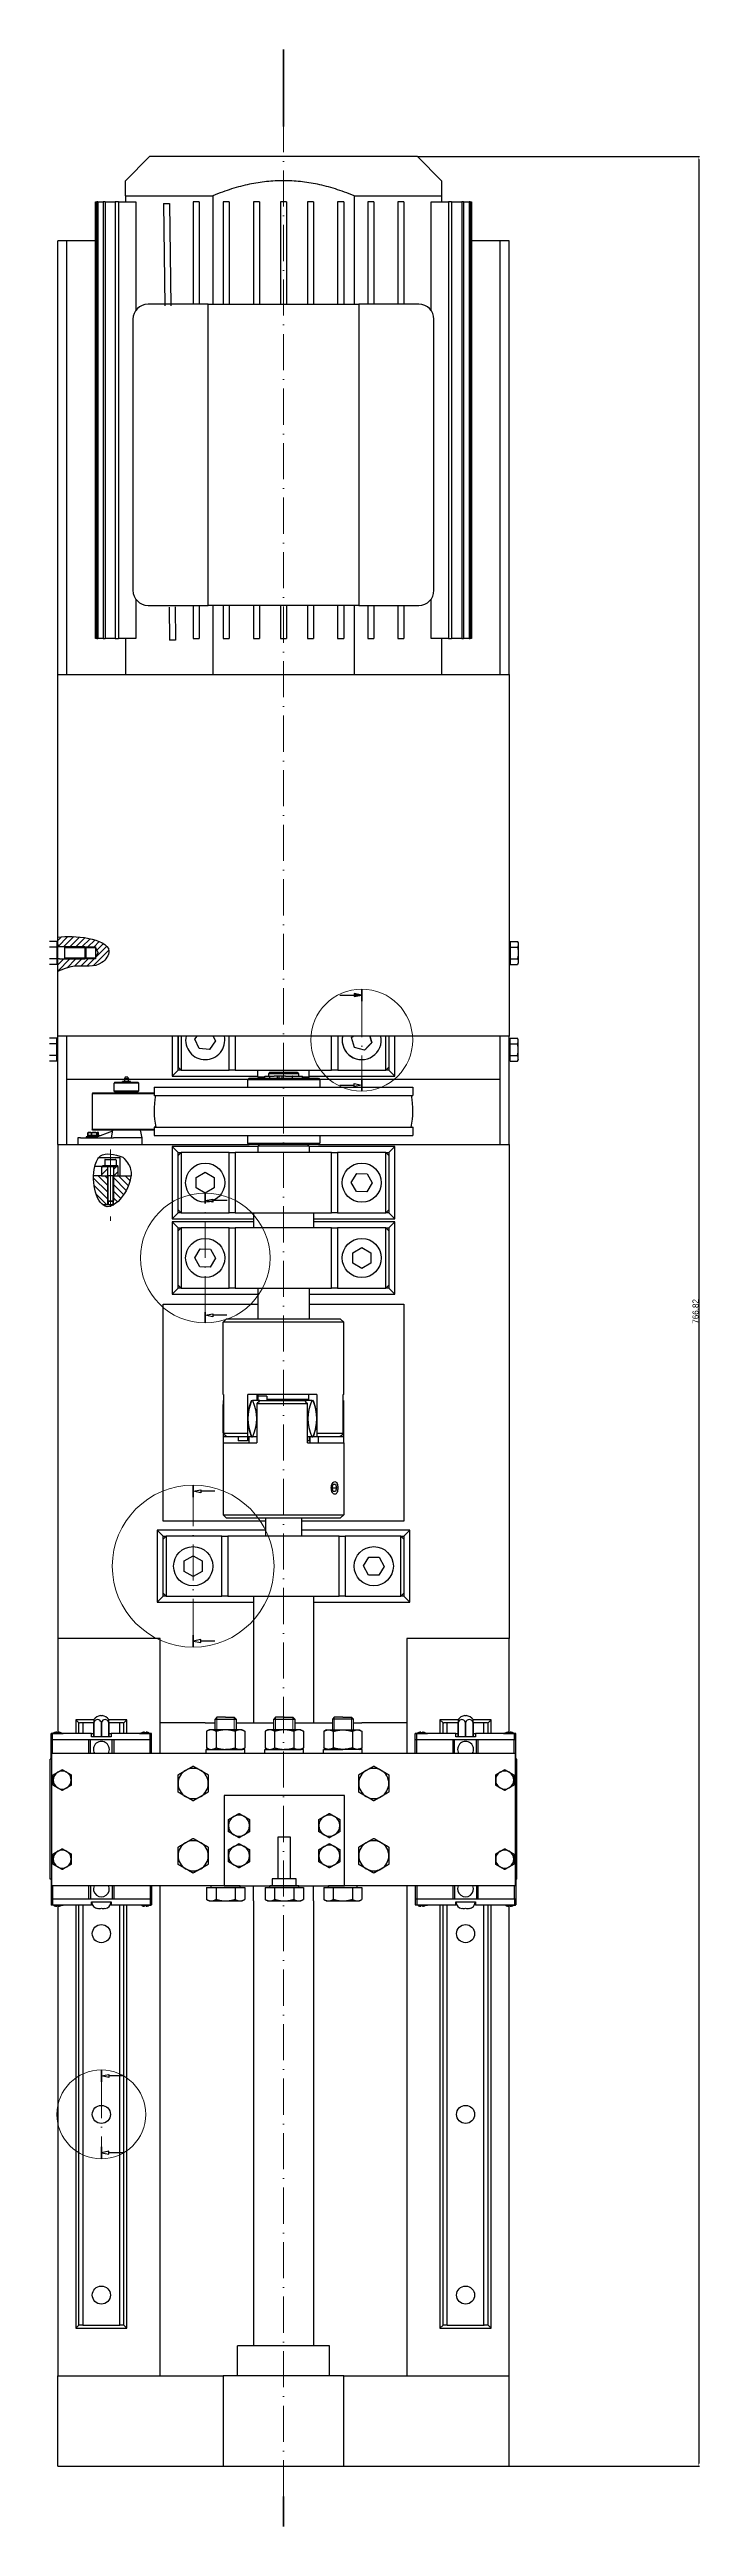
# Model space of a CAD drawing. Header units: millimetres. Extents: x 587 to 10361, y -8386 to 1488.
# Drawn here: x 5962 to 6178, y 129 to 951 of the extents above; entities that cross this region are included whole.
import ezdxf

# ---------------------------------------------------------------- set-up
doc = ezdxf.new("R2010")
doc.units = ezdxf.units.MM
doc.linetypes.add('ACAD_ISO10W100', pattern=[18, 12, -3, 0, -3])
doc.linetypes.add('CENTER2', pattern=[28.575, 19.05, -3.175, 3.175, -3.175])
for name, color, linetype, lineweight in [('Bgruba', 130, 'Continuous', 70), ('Cienka', 30, 'Continuous', 0), ('Gruba', 7, 'Continuous', 30), ('Kreskowanie', 10, 'Continuous', 0), ('Przekrój', 50, 'Continuous', 15), ('Symetria', 210, 'ACAD_ISO10W100', 0), ('Widoczne (ISO)', 7, 'Continuous', 30), ('Wymiar', 3, 'Continuous', 20)]:
    doc.layers.add(name, color=color, linetype=linetype, lineweight=lineweight)
doc.dimstyles.get("Standard").update_dxf_attribs({"dimtxt": 2, "dimasz": 1, "dimexe": 0.18, "dimexo": 0.0625, "dimgap": 0.09, "dimtad": 1, "dimzin": 0, "dimdsep": 46, "dimtxsty": 'Standard', "dimcen": 1, "dimadec": 0, "dimazin": 0, "dimtfac": 1, "dimtofl": 0, "dimtmove": 0, "dimatfit": 3, "dimfxl": 1, "dimtolj": 1, "dimtzin": 0, "dimarcsym": 0})
pattern_1 = [(0, (5210.7314, 243.9746), (0, 6.985), [5.08, -1.905]), (90, (5210.7314, 243.9746), (-6.985, 4e-16), [5.08, -1.905])]

msp = doc.modelspace()

# ---------------------------------------------------------------- blocks, each defined once
blk = doc.blocks.new('*D65')
at = {"layer": 'Defpoints', "color": 0, "transparency": 16777216}
for p in [(6084.35, 915.76), (6084.35, 148.95), (6177.84, 148.95)]:
    blk.add_point(p, dxfattribs=at)
at = {"layer": 'Wymiar', "color": 0, "lineweight": -2, "transparency": 16777216}
for p, q in [((6084.41, 915.76), (6178.02, 915.76)), ((6177.84, 914.76), (6177.84, 149.95)), ((6084.41, 148.95), (6178.02, 148.95))]:
    blk.add_line(p, q, dxfattribs=at)
at = {"layer": 'Wymiar', "color": 0, "transparency": 16777216}
for points in [[(6177.67, 914.76), (6178, 914.76), (6177.84, 915.76)], [(6177.67, 149.95), (6178, 149.95), (6177.84, 148.95)]]:
    blk.add_solid(points, dxfattribs=at)
at = {"layer": 'Wymiar', "color": 0, "transparency": 16777216, "insert": (6176.75, 532.36), "char_height": 2, "attachment_point": 5, "rotation": 90}
blk.add_mtext('\\A1;766.82', dxfattribs=at)
blk = doc.blocks.new('*U64')
at = {"layer": 'Symetria', "color": 0, "linetype": 'CENTER2', "transparency": 16777216}
blk.add_line((0, 4.4), (0, -19.24), dxfattribs=at)

# ---------------------------------------------------------------- dimensions: what is measured, and where the dimension line sits
at = {"layer": 'Wymiar'}
dim = msp.add_linear_dim(base=(6177.835, 148.948), p1=(6084.345, 915.764), p2=(6084.345, 148.948), angle=90, dimstyle='Standard', dxfattribs=at)
dim.commit()
dim.dimension.update_dxf_attribs({"geometry": '*D65', "text_midpoint": (6176.745, 532.356)})

# ---------------------------------------------------------------- hatches: boundary and pattern name
at = {"layer": 'Gruba'}
h = msp.add_hatch(dxfattribs=at)
h.set_pattern_fill('ANGLE', color=256)
h.set_pattern_definition([(0, (5266.724, 378.837), (0, 6.985), [5.08, -1.905]), (90, (5266.724, 378.837), (-6.985, 4e-16), [5.08, -1.905])])
h.paths.add_polyline_path([(6065.845, 607.505), (6063.345, 608.006), (6063.345, 607.506), (6063.345, 607.006)])
h = msp.add_hatch(dxfattribs=at)
h.set_pattern_fill('ANGLE', color=256)
h.set_pattern_definition([(0, (5277.2234, 270.486), (0, 6.985), [5.08, -1.905]), (90, (5277.2234, 270.486), (-6.985, 4e-16), [5.08, -1.905])])
h.paths.add_polyline_path([(6013.852, 569.13), (6016.352, 568.629), (6016.352, 569.129), (6016.353, 569.629)])
h = msp.add_hatch(dxfattribs=at)
h.set_pattern_fill('ANGLE', color=256)
h.set_pattern_definition([(0, (5277.2165, 232.414), (0, 6.985), [5.08, -1.905]), (90, (5277.2165, 232.414), (-6.985, 4e-16), [5.08, -1.905])])
h.paths.add_polyline_path([(6013.845, 531.058), (6016.345, 530.557), (6016.345, 531.057), (6016.345, 531.557)])
h = msp.add_hatch(dxfattribs=at)
h.set_pattern_fill('ANGLE', color=256)
h.set_pattern_definition(pattern_1)
h.paths.add_polyline_path([(6012.353, 473.142), (6009.852, 472.643), (6012.352, 472.142), (6012.352, 472.642)])
h = msp.add_hatch(dxfattribs=at)
h.set_pattern_fill('ANGLE', color=256)
h.set_pattern_definition(pattern_1)
h.paths.add_polyline_path([(6012.353, 422.386), (6012.352, 422.886), (6012.352, 423.386), (6009.852, 422.885)])
at = {"layer": 'Kreskowanie'}
h = msp.add_hatch(dxfattribs=at)
h.set_pattern_fill('ANSI31', color=256, scale=0.45)
h.set_pattern_definition([(45, (3921.0405, 68.4747), (-1.0102788, 1.0102788), [])])
edge = h.paths.add_edge_path()
edge.add_spline(control_points=[(5964.845, 645.234), (5966.737, 645.991), (5971.423, 647.867), (5978.649, 645.843), (5983.816, 653.553), (5973.563, 657.161), (5967.997, 656.839), (5964.845, 656.657)], knot_values=[0, 0, 0, 0, 6.0644965, 15.0252634, 19.5049705, 27.4124916, 37.731561, 37.731561, 37.731561, 37.731561], degree=3, periodic=0)
edge.add_line((5964.845, 656.657), (5964.845, 653.375))
edge.add_line((5964.845, 653.375), (5965.446, 653.375))
edge.add_line((5965.446, 653.375), (5973.845, 653.375))
edge.add_line((5973.845, 653.375), (5977.345, 653.375))
edge.add_line((5977.345, 653.375), (5977.345, 653.052))
edge.add_line((5977.345, 653.052), (5978.314, 651.375))
edge.add_line((5978.314, 651.375), (5977.345, 649.699))
edge.add_line((5977.345, 649.699), (5977.345, 649.375))
edge.add_line((5977.345, 649.375), (5973.845, 649.375))
edge.add_line((5973.845, 649.375), (5965.446, 649.375))
edge.add_line((5965.446, 649.375), (5964.845, 649.375))
edge.add_line((5964.845, 649.375), (5964.845, 645.234))
h = msp.add_hatch(dxfattribs=at)
h.set_pattern_fill('ANSI31', color=256, scale=0.5, angle=90)
h.set_pattern_definition([(135, (3921.0405, 68.4747), (-1.122532, -1.122532), [])])
edge = h.paths.add_edge_path()
edge.add_line((5981.355, 577.333), (5979.383, 577.333))
edge.add_line((5979.383, 577.333), (5976.766, 577.333))
edge.add_spline(control_points=[(5976.766, 577.333), (5976.671, 573.472), (5977.823, 569.329), (5979.762, 567.764)], knot_values=[14.0149979, 14.0149979, 14.0149979, 14.0149979, 23.2195202, 23.2195202, 23.2195202, 23.2195202], degree=3, periodic=0)
edge.add_line((5979.762, 567.764), (5981.356, 567.764))
edge.add_line((5981.356, 567.764), (5981.356, 569.053))
edge.add_line((5981.356, 569.053), (5981.355, 569.053))
edge.add_line((5981.355, 569.053), (5981.355, 577.333))
edge = h.paths.add_edge_path()
edge.add_spline(control_points=[(5983.46, 567.764), (5986.123, 569.374), (5988.851, 573.689), (5989.183, 577.333)], knot_values=[28.1741639, 28.1741639, 28.1741639, 28.1741639, 37.9588114, 37.9588114, 37.9588114, 37.9588114], degree=3, periodic=0)
edge.add_line((5989.183, 577.333), (5984.938, 577.333))
edge.add_line((5984.938, 577.333), (5983.356, 577.333))
edge.add_line((5983.356, 577.333), (5983.356, 569.054))
edge.add_line((5983.356, 569.054), (5983.356, 567.764))
edge.add_line((5983.356, 567.764), (5983.46, 567.764))
h = msp.add_hatch(dxfattribs=at)
h.set_pattern_fill('ANSI31', color=256, scale=0.5)
h.set_pattern_definition([(45, (3921.0405, 68.4747), (-1.122532, 1.122532), [])])
h.paths.add_polyline_path([(5984.938, 580.508), (5984.855, 580.508), (5983.355, 580.508), (5983.355, 577.333), (5984.938, 577.333)])
h.paths.add_polyline_path([(5981.355, 580.508), (5980.213, 580.508), (5979.855, 580.508), (5979.383, 580.508), (5979.383, 577.333), (5981.355, 577.333)])
at = {"layer": 'Przekrój'}
h = msp.add_hatch(color=0, dxfattribs=at)
h.dxf.hatch_style = 1
h.paths.add_polyline_path([(6065.845, 637.362), (6063.345, 637.861), (6063.345, 637.361), (6063.345, 636.861)])

# ---------------------------------------------------------------- linework, layer by layer
at = {"layer": 'Bgruba'}
for p, q in [((6039.845, 925.764), (6039.845, 951.3)), ((6065.845, 635.362), (6065.845, 639.362)), ((6065.845, 609.505), (6065.845, 605.505)), ((6013.852, 568.13), (6013.852, 571.63)), ((6013.845, 532.058), (6013.845, 528.558)), ((6009.852, 470.643), (6009.852, 474.643)), ((6009.852, 424.885), (6009.852, 420.885)), ((5979.345, 276.53), (5979.345, 280.53)), ((5979.345, 254.997), (5979.345, 250.997)), ((6039.845, 138.948), (6039.845, 128.948))]:
    msp.add_line(p, q, dxfattribs=at)
at = {"layer": 'Cienka'}
for p, q in [((5974.169, 653.052), (5967.131, 653.052)), ((5974.169, 649.699), (5967.131, 649.699)), ((5977.345, 653.375), (5973.845, 653.375)), ((5977.345, 649.375), (5973.845, 649.375)), ((5981.601, 568.808), (5981.601, 577.508)), ((5983.11, 568.808), (5983.11, 577.508)), ((5981.356, 567.764), (5981.356, 569.053)), ((5983.356, 569.054), (5983.356, 567.764)), ((6017.723, 397.631), (6017.723, 393.431)), ((6023.496, 397.631), (6023.496, 393.431)), ((6037.209, 397.631), (6037.209, 393.431)), ((6042.982, 397.631), (6042.982, 393.431)), ((6056.695, 397.631), (6056.695, 393.431)), ((6062.468, 397.631), (6062.468, 393.431))]:
    msp.add_line(p, q, dxfattribs=at)
at = {"layer": 'Gruba'}
for p, q in [((5995.345, 915.764), (5987.345, 907.764)), ((6084.345, 915.764), (5995.345, 915.764)), ((6084.345, 915.764), (6092.345, 907.764)), ((5987.345, 902.764), (5987.345, 907.764)), ((6092.345, 907.764), (6092.345, 902.764)), ((5977.353, 900.764), (5977.345, 900.764)), ((5977.345, 900.764), (5977.345, 755.764)), ((5977.353, 900.764), (5977.86, 900.764)), ((5977.353, 755.764), (5977.353, 900.764)), ((5978.151, 900.764), (5977.86, 900.764)), ((5977.86, 900.764), (5977.86, 755.764)), ((5978.151, 900.764), (5979.994, 900.764)), ((5978.151, 900.764), (5978.151, 755.764)), ((5980.632, 900.764), (5979.994, 900.764)), ((5979.994, 900.764), (5979.994, 755.764)), ((5980.632, 900.764), (5983.968, 900.764)), ((5980.632, 900.764), (5980.632, 755.764)), ((5985.016, 900.764), (5983.968, 900.764)), ((5983.968, 900.764), (5983.968, 755.764)), ((5985.016, 900.764), (5990.792, 900.764)), ((5985.016, 900.764), (5985.016, 755.764)), ((5987.345, 902.764), (5987.345, 900.764)), ((5987.345, 902.764), (6016.393, 902.764)), ((5990.792, 900.764), (5990.792, 864.691)), ((5999.949, 900.197), (6001.949, 900.225)), ((5999.949, 900.197), (6000.431, 866.2)), ((6001.949, 900.225), (6002.431, 866.229)), ((6009.845, 900.764), (6009.845, 866.764)), ((6011.845, 900.764), (6009.845, 900.764)), ((6011.845, 900.764), (6011.845, 866.764)), ((6016.393, 902.764), (6016.393, 866.764)), ((6019.845, 900.764), (6019.845, 866.764)), ((6021.845, 900.764), (6019.845, 900.764)), ((6021.845, 900.764), (6021.845, 866.764)), ((6029.845, 900.764), (6029.845, 866.764)), ((6031.845, 900.764), (6029.845, 900.764)), ((6031.845, 900.764), (6031.845, 866.764)), ((6038.845, 900.764), (6038.845, 866.764)), ((6040.845, 900.764), (6038.845, 900.764)), ((6040.845, 900.764), (6040.845, 866.764)), ((6047.845, 900.764), (6047.845, 866.764)), ((6049.845, 900.764), (6047.845, 900.764)), ((6049.845, 900.764), (6049.845, 866.764)), ((6057.845, 900.764), (6057.845, 866.764)), ((6059.845, 900.764), (6057.845, 900.764)), ((6059.845, 900.764), (6059.845, 866.764)), ((6063.298, 902.764), (6063.298, 866.764)), ((6063.298, 902.764), (6092.345, 902.764)), ((6067.845, 900.764), (6067.845, 866.764)), ((6069.845, 900.764), (6067.845, 900.764)), ((6069.845, 900.764), (6069.845, 866.764)), ((6079.845, 900.764), (6077.845, 900.764)), ((6077.845, 900.764), (6077.845, 866.764)), ((6079.845, 900.764), (6079.845, 866.764)), ((6088.899, 900.764), (6094.675, 900.764)), ((6088.899, 864.691), (6088.899, 900.764)), ((6092.345, 902.764), (6092.345, 900.764)), ((6095.723, 900.764), (6094.675, 900.764)), ((6094.675, 900.764), (6094.675, 755.764)), ((6095.723, 900.764), (6095.723, 755.764)), ((6095.723, 900.764), (6099.059, 900.764)), ((6099.697, 900.764), (6099.059, 900.764)), ((6099.059, 900.764), (6099.059, 755.764)), ((6099.697, 900.764), (6099.697, 755.764)), ((6099.697, 900.764), (6101.54, 900.764)), ((6101.831, 900.764), (6101.54, 900.764)), ((6101.54, 900.764), (6101.54, 755.764)), ((6101.831, 900.764), (6101.831, 755.764)), ((6101.831, 900.764), (6102.337, 900.764)), ((6102.345, 900.764), (6102.337, 900.764)), ((6102.337, 900.764), (6102.337, 755.764)), ((6102.345, 900.764), (6102.345, 755.764)), ((5967.845, 887.764), (5964.845, 887.764)), ((5964.845, 743.764), (5964.845, 887.764)), ((5977.345, 887.764), (5967.845, 887.764)), ((5967.845, 743.764), (5967.845, 887.764)), ((6111.845, 887.764), (6102.345, 887.764)), ((6114.845, 887.764), (6111.845, 887.764)), ((6111.845, 743.764), (6111.845, 887.764)), ((6114.845, 743.764), (6114.845, 887.764)), ((6014.845, 866.764), (5994.845, 866.764)), ((6014.845, 766.764), (6014.845, 866.764)), ((6014.845, 866.764), (6064.845, 866.764)), ((6064.845, 866.764), (6064.845, 766.764)), ((6084.845, 866.764), (6064.845, 866.764)), ((5989.845, 861.764), (5989.845, 771.764)), ((6089.845, 771.764), (6089.845, 861.764)), ((5990.792, 768.836), (5990.792, 755.764)), ((5994.845, 766.764), (6014.845, 766.764)), ((6001.849, 766.211), (6002.005, 755.212)), ((6003.849, 766.239), (6004.005, 755.24)), ((6009.845, 766.764), (6009.845, 755.764)), ((6011.845, 766.764), (6011.845, 755.764)), ((6064.845, 766.764), (6014.845, 766.764)), ((6016.393, 766.764), (6016.393, 743.764)), ((6019.845, 766.764), (6019.845, 755.764)), ((6021.845, 766.764), (6021.845, 755.764)), ((6029.845, 766.764), (6029.845, 755.764)), ((6031.845, 766.764), (6031.845, 755.764)), ((6038.845, 766.764), (6038.845, 755.764)), ((6040.845, 766.764), (6040.845, 755.764)), ((6047.845, 766.764), (6047.845, 755.764)), ((6049.845, 766.764), (6049.845, 755.764)), ((6057.845, 766.764), (6057.845, 755.764)), ((6059.845, 766.764), (6059.845, 755.764)), ((6063.298, 766.764), (6063.298, 743.764)), ((6064.845, 766.764), (6084.845, 766.764)), ((6067.845, 766.764), (6067.845, 755.764)), ((6069.845, 766.764), (6069.845, 755.764)), ((6077.845, 766.764), (6077.845, 755.764)), ((6079.845, 766.764), (6079.845, 755.764)), ((6088.899, 755.764), (6088.899, 768.836)), ((5977.345, 755.764), (5977.353, 755.764)), ((5977.86, 755.764), (5977.353, 755.764)), ((5977.86, 755.764), (5978.151, 755.764)), ((5979.994, 755.764), (5978.151, 755.764)), ((5979.994, 755.764), (5980.632, 755.764)), ((5983.968, 755.764), (5980.632, 755.764)), ((5983.968, 755.764), (5985.016, 755.764)), ((5990.792, 755.764), (5985.016, 755.764)), ((5987.345, 755.764), (5987.345, 743.764)), ((6004.005, 755.24), (6002.005, 755.212)), ((6009.845, 755.764), (6011.845, 755.764)), ((6019.845, 755.764), (6021.845, 755.764)), ((6029.845, 755.764), (6031.845, 755.764)), ((6038.845, 755.764), (6040.845, 755.764)), ((6047.845, 755.764), (6049.845, 755.764)), ((6057.845, 755.764), (6059.845, 755.764)), ((6067.845, 755.764), (6069.845, 755.764)), ((6077.845, 755.764), (6079.845, 755.764)), ((6094.675, 755.764), (6088.899, 755.764)), ((6092.345, 755.764), (6092.345, 743.764)), ((6094.675, 755.764), (6095.723, 755.764)), ((6099.059, 755.764), (6095.723, 755.764)), ((6099.059, 755.764), (6099.697, 755.764)), ((6101.54, 755.764), (6099.697, 755.764)), ((6101.54, 755.764), (6101.831, 755.764)), ((6102.337, 755.764), (6101.831, 755.764)), ((6102.337, 755.764), (6102.345, 755.764)), ((5964.845, 743.764), (6114.845, 743.764)), ((5964.845, 623.764), (5964.845, 743.764)), ((6114.845, 743.764), (6114.845, 623.764)), ((5964.536, 654.315), (5964.845, 654.315)), ((5964.845, 654.315), (5964.845, 653.375)), ((5965.446, 653.375), (5964.845, 653.375)), ((5964.845, 653.375), (5964.845, 653.375)), ((5973.845, 653.375), (5965.446, 653.375)), ((5967.131, 653.375), (5967.131, 649.375)), ((5973.845, 653.375), (5973.845, 649.375)), ((5973.845, 653.375), (5974.169, 653.052)), ((5974.169, 649.699), (5973.845, 649.375)), ((5977.345, 653.052), (5974.169, 653.052)), ((5974.169, 653.052), (5974.169, 649.699)), ((5974.169, 649.699), (5977.345, 649.699)), ((5977.345, 653.375), (5977.345, 649.375)), ((5977.345, 653.052), (5977.345, 649.699)), ((5977.345, 653.052), (5978.314, 651.375)), ((5977.345, 649.699), (5978.314, 651.375)), ((6115.155, 654.315), (6114.845, 654.315)), ((5964.536, 648.435), (5964.845, 648.435)), ((5965.446, 649.375), (5964.845, 649.375)), ((5965.446, 649.375), (5973.845, 649.375)), ((6115.155, 648.435), (6114.845, 648.435)), ((6058.607, 637.359), (6063.345, 637.361)), ((6065.845, 637.362), (6063.345, 637.861)), ((6063.345, 637.861), (6063.345, 637.361)), ((6063.345, 636.861), (6065.845, 637.362)), ((6063.345, 637.361), (6063.345, 636.861)), ((5964.536, 622.217), (5964.845, 622.217)), ((5964.845, 587.764), (5964.845, 623.764)), ((6114.845, 623.764), (5964.845, 623.764)), ((5967.845, 587.764), (5967.845, 623.764)), ((6002.838, 623.764), (6002.838, 610.434)), ((6004.838, 623.764), (6004.838, 613.434)), ((6004.838, 612.434), (6004.838, 623.764)), ((6004.845, 613.434), (6004.845, 623.764)), ((6005.845, 623.764), (6005.845, 612.434)), ((6010.396, 622.723), (6011.119, 623.764)), ((6011.871, 619.589), (6010.396, 622.723)), ((6015.323, 619.3), (6011.871, 619.589)), ((6017.3, 622.145), (6015.323, 619.3)), ((6016.537, 623.764), (6017.3, 622.145)), ((6017.298, 622.145), (6017.3, 622.145)), ((6021.845, 612.434), (6021.845, 623.764)), ((6021.851, 612.434), (6021.851, 623.764)), ((6023.851, 623.764), (6023.851, 612.434)), ((6055.851, 612.434), (6055.851, 623.764)), ((6057.851, 623.764), (6057.851, 612.434)), ((6062.483, 623.256), (6062.968, 623.764)), ((6063.453, 619.931), (6062.483, 623.256)), ((6066.818, 619.108), (6063.453, 619.931)), ((6069.213, 621.611), (6066.818, 619.108)), ((6068.585, 623.764), (6069.213, 621.611)), ((6069.211, 621.611), (6069.213, 621.611)), ((6073.845, 612.434), (6073.845, 623.764)), ((6074.845, 623.764), (6074.845, 613.434)), ((6076.838, 610.434), (6076.838, 623.764)), ((6111.845, 587.764), (6111.845, 623.764)), ((6114.845, 587.764), (6114.845, 623.764)), ((6115.155, 622.217), (6114.845, 622.217)), ((5964.536, 616.337), (5964.845, 616.337)), ((5967.845, 609.434), (5987.109, 609.434)), ((5988.993, 608.702), (5986.354, 608.702)), ((5986.354, 608.448), (5986.354, 608.702)), ((5987.234, 610.102), (5987.013, 609.594)), ((5988.334, 609.594), (5987.013, 609.594)), ((5987.165, 609.34), (5987.013, 609.594)), ((5988.181, 609.34), (5987.165, 609.34)), ((5988.113, 610.102), (5987.234, 610.102)), ((5988.113, 610.102), (5988.334, 609.594)), ((5988.181, 609.34), (5988.334, 609.594)), ((5988.238, 609.434), (6028.12, 609.434)), ((5988.993, 608.448), (5988.993, 608.702)), ((6002.838, 610.434), (6004.838, 612.434)), ((6002.838, 610.434), (6031.345, 610.434)), ((6004.838, 613.434), (6004.845, 613.434)), ((6005.837, 612.434), (6004.838, 613.434)), ((6005.838, 612.434), (6004.838, 612.434)), ((6004.845, 613.434), (6005.845, 612.434)), ((6005.845, 612.434), (6005.838, 612.434)), ((6005.845, 612.434), (6021.845, 612.434)), ((6013.847, 615.934), (6013.845, 615.934)), ((6021.851, 612.434), (6021.845, 612.434)), ((6023.851, 612.434), (6021.851, 612.434)), ((6023.851, 612.434), (6055.851, 612.434)), ((6028.45, 609.764), (6027.95, 609.264)), ((6027.95, 609.264), (6027.95, 606.764)), ((6051.95, 609.264), (6027.95, 609.264)), ((6028.45, 609.764), (6051.45, 609.764)), ((6031.345, 610.264), (6031.345, 612.434)), ((6031.345, 610.264), (6033.648, 610.264)), ((6031.845, 609.764), (6031.345, 610.264)), ((6033.648, 610.464), (6035.274, 610.464)), ((6033.648, 609.764), (6033.648, 610.464)), ((6035.345, 611.764), (6034.845, 611.264)), ((6044.845, 611.264), (6034.845, 611.264)), ((6034.845, 611.264), (6034.845, 610.464)), ((6035.274, 610.464), (6036.808, 610.464)), ((6035.274, 609.764), (6035.274, 610.464)), ((6035.345, 611.764), (6044.345, 611.764)), ((6037.906, 610.464), (6036.808, 610.464)), ((6038.367, 610.464), (6037.906, 610.464)), ((6037.906, 609.764), (6037.906, 610.464)), ((6039.389, 610.464), (6038.367, 610.464)), ((6038.397, 609.764), (6038.397, 610.464)), ((6040.547, 610.464), (6039.389, 610.464)), ((6039.389, 609.764), (6039.389, 610.464)), ((6040.547, 610.464), (6042.716, 610.464)), ((6042.861, 610.464), (6042.716, 610.464)), ((6042.861, 609.764), (6042.861, 610.464)), ((6042.861, 610.464), (6046.148, 610.464)), ((6044.345, 611.764), (6044.845, 611.264)), ((6044.845, 611.264), (6044.845, 610.464)), ((6046.148, 609.764), (6046.148, 610.464)), ((6046.148, 610.264), (6048.345, 610.264)), ((6047.845, 609.764), (6048.345, 610.264)), ((6048.345, 610.264), (6048.345, 612.434)), ((6048.345, 610.434), (6076.838, 610.434)), ((6051.45, 609.764), (6051.95, 609.264)), ((6051.78, 609.434), (6111.845, 609.434)), ((6051.95, 609.264), (6051.95, 606.764)), ((6057.851, 612.434), (6055.851, 612.434)), ((6057.851, 612.434), (6073.845, 612.434)), ((6065.847, 615.934), (6065.845, 615.934)), ((6073.845, 612.434), (6074.845, 613.434)), ((6074.838, 612.434), (6073.845, 612.434)), ((6074.837, 613.426), (6074.837, 612.434)), ((6074.838, 613.427), (6074.838, 612.434)), ((6076.838, 610.434), (6074.838, 612.434)), ((6115.155, 616.337), (6114.845, 616.337)), ((5976.561, 604.955), (5976.243, 604.638)), ((5996.845, 604.638), (5976.243, 604.638)), ((5976.243, 604.638), (5976.243, 592.89)), ((5976.561, 604.955), (5996.845, 604.955)), ((5983.863, 608.448), (5983.546, 608.13)), ((5991.801, 608.13), (5983.546, 608.13)), ((5983.546, 605.59), (5983.546, 608.13)), ((5983.546, 605.59), (5991.801, 605.59)), ((5983.863, 605.273), (5983.546, 605.59)), ((5983.863, 608.448), (5991.483, 608.448)), ((5991.483, 605.273), (5983.863, 605.273)), ((5985.133, 604.955), (5985.133, 605.273)), ((5990.213, 604.955), (5990.213, 605.273)), ((5991.483, 608.448), (5991.801, 608.13)), ((5991.483, 605.273), (5991.801, 605.59)), ((5991.801, 605.59), (5991.801, 608.13)), ((5996.845, 606.764), (6082.845, 606.764)), ((5996.845, 606.764), (5996.845, 603.988)), ((5996.845, 603.988), (6082.845, 603.988)), ((5997.287, 603.845), (5996.845, 603.988)), ((6058.607, 607.508), (6063.345, 607.506)), ((6063.345, 607.506), (6063.345, 608.006)), ((6063.345, 608.006), (6065.845, 607.505)), ((6063.345, 607.006), (6063.345, 607.506)), ((6065.845, 607.505), (6063.345, 607.006)), ((6082.374, 603.845), (6082.816, 603.988)), ((6082.845, 606.764), (6082.845, 603.988)), ((5976.243, 592.89), (5996.845, 592.89)), ((5976.561, 592.573), (5976.243, 592.89)), ((5996.845, 592.573), (5976.561, 592.573)), ((5983.009, 592.169), (5977.182, 590.033)), ((5983.087, 592.573), (5982.593, 590.033)), ((5992.26, 592.573), (5992.753, 590.033)), ((5997.402, 593.72), (5996.845, 593.539)), ((5996.845, 593.539), (6082.845, 593.539)), ((5996.845, 593.539), (5996.845, 590.764)), ((5997.442, 593.539), (6082.249, 593.539)), ((6082.289, 593.72), (6082.845, 593.539)), ((6082.845, 593.539), (6082.845, 590.764)), ((5964.845, 587.764), (6028.45, 587.764)), ((5964.845, 587.764), (5964.845, 423.764)), ((5972.393, 590.033), (5971.582, 590.033)), ((5971.582, 590.033), (5971.582, 587.764)), ((5972.393, 590.033), (5983.404, 590.033)), ((5978.083, 590.363), (5974.32, 590.363)), ((5974.32, 590.363), (5974.32, 590.033)), ((5974.691, 590.87), (5974.691, 590.409)), ((5974.737, 590.917), (5978.587, 590.917)), ((5974.88, 590.917), (5974.88, 591.637)), ((5974.88, 591.637), (5974.897, 591.637)), ((5974.897, 591.637), (5974.897, 590.917)), ((5975.122, 591.792), (5974.984, 591.712)), ((5975.122, 591.792), (5978.202, 591.792)), ((5976.033, 590.917), (5976.033, 591.637)), ((5976.033, 591.637), (5976.118, 591.637)), ((5976.118, 591.637), (5976.118, 590.917)), ((5977.815, 590.917), (5977.815, 591.637)), ((5977.815, 591.637), (5977.883, 591.637)), ((5977.883, 591.637), (5977.883, 590.917)), ((5978.202, 591.792), (5978.341, 591.712)), ((5978.444, 590.917), (5978.444, 591.637)), ((5978.633, 590.87), (5978.633, 590.565)), ((5992.753, 590.033), (5983.404, 590.033)), ((5992.753, 590.033), (5992.753, 587.764)), ((5996.845, 590.764), (6082.845, 590.764)), ((6002.845, 587.094), (6002.845, 563.094)), ((6031.345, 587.094), (6002.845, 587.094)), ((6002.845, 587.094), (6004.845, 585.094)), ((6005.845, 585.094), (6004.845, 584.094)), ((6004.845, 585.094), (6005.845, 585.094)), ((6004.845, 584.094), (6004.845, 585.094)), ((6004.845, 566.094), (6004.845, 584.094)), ((6021.845, 585.094), (6005.845, 585.094)), ((6005.845, 585.094), (6005.845, 565.094)), ((6021.845, 585.094), (6023.845, 585.094)), ((6021.845, 565.094), (6021.845, 585.094)), ((6055.845, 585.094), (6023.845, 585.094)), ((6023.845, 585.094), (6023.845, 565.094)), ((6027.95, 590.764), (6027.95, 588.264)), ((6027.95, 588.264), (6051.95, 588.264)), ((6028.45, 587.764), (6027.95, 588.264)), ((6051.45, 587.764), (6028.45, 587.764)), ((6031.845, 587.764), (6031.345, 587.264)), ((6048.345, 587.264), (6031.345, 587.264)), ((6031.345, 587.264), (6031.345, 585.094)), ((6047.845, 587.764), (6048.345, 587.264)), ((6048.345, 587.264), (6048.345, 585.094)), ((6076.845, 587.094), (6048.345, 587.094)), ((6051.45, 587.764), (6051.95, 588.264)), ((6051.45, 587.764), (6114.845, 587.764)), ((6051.95, 590.764), (6051.95, 588.264)), ((6055.845, 585.094), (6057.845, 585.094)), ((6055.845, 565.094), (6055.845, 585.094)), ((6073.845, 585.094), (6057.845, 585.094)), ((6057.845, 585.094), (6057.845, 565.094)), ((6074.845, 584.094), (6073.845, 585.094)), ((6073.845, 565.094), (6073.845, 585.094)), ((6073.845, 585.094), (6074.845, 585.094)), ((6076.845, 587.094), (6074.845, 585.094)), ((6074.845, 585.094), (6074.845, 584.094)), ((6074.845, 584.094), (6074.845, 566.094)), ((6076.845, 563.094), (6076.845, 587.094)), ((6114.845, 587.764), (6114.845, 423.764)), ((5979.383, 577.333), (5976.766, 577.333)), ((5979.383, 580.508), (5977.164, 580.508)), ((5985.542, 583.318), (5978.411, 583.318)), ((5979.855, 580.508), (5979.383, 580.508)), ((5979.383, 580.508), (5979.383, 577.333)), ((5979.383, 577.333), (5981.355, 577.333)), ((5979.855, 580.808), (5984.855, 580.808)), ((5979.855, 580.508), (5979.855, 580.808)), ((5979.855, 580.508), (5980.213, 580.508)), ((5980.213, 580.508), (5983.355, 580.508)), ((5980.455, 582.608), (5980.455, 580.808)), ((5980.655, 582.808), (5984.055, 582.808)), ((5981.355, 580.508), (5981.355, 569.053)), ((5981.355, 577.508), (5983.355, 577.508)), ((5983.355, 580.508), (5983.355, 569.053)), ((5983.355, 580.508), (5984.855, 580.508)), ((5983.356, 577.333), (5983.356, 569.054)), ((5983.356, 577.333), (5984.938, 577.333)), ((5984.255, 582.608), (5984.255, 580.808)), ((5984.855, 580.508), (5984.855, 580.808)), ((5984.938, 580.508), (5984.855, 580.508)), ((5984.938, 577.333), (5984.938, 580.508)), ((5984.938, 577.333), (5989.183, 577.333)), ((5985.542, 577.333), (5985.542, 583.318)), ((6010.842, 576.82), (6013.839, 578.558)), ((6010.849, 573.356), (6010.842, 576.82)), ((6013.839, 578.558), (6016.842, 576.832)), ((6016.842, 576.832), (6016.849, 573.368)), ((6062.382, 575.158), (6064.17, 578.125)), ((6064.17, 578.125), (6067.633, 578.061)), ((6067.633, 578.061), (6069.309, 575.029)), ((5981.356, 567.764), (5979.762, 567.764)), ((5981.355, 569.053), (5983.355, 569.053)), ((5981.601, 568.808), (5981.355, 569.053)), ((5983.356, 567.764), (5981.356, 567.764)), ((5983.11, 568.808), (5981.601, 568.808)), ((5981.601, 568.808), (5981.601, 567.764)), ((5983.11, 568.808), (5983.355, 569.053)), ((5983.11, 568.808), (5983.11, 567.764)), ((5983.356, 567.764), (5983.46, 567.764)), ((6013.852, 571.63), (6010.849, 573.356)), ((6016.849, 573.368), (6013.852, 571.63)), ((6013.852, 569.13), (6016.353, 569.629)), ((6016.352, 568.629), (6013.852, 569.13)), ((6016.353, 569.629), (6016.352, 569.129)), ((6021.091, 569.127), (6016.352, 569.129)), ((6016.352, 569.129), (6016.352, 568.629)), ((6064.058, 572.126), (6062.382, 575.158)), ((6067.521, 572.062), (6064.058, 572.126)), ((6069.309, 575.029), (6067.521, 572.062)), ((6004.845, 565.094), (6002.845, 563.094)), ((6002.845, 563.094), (6029.845, 563.094)), ((6002.845, 562.094), (6002.845, 538.094)), ((6029.845, 562.094), (6002.845, 562.094)), ((6002.845, 562.094), (6004.845, 560.094)), ((6004.845, 566.094), (6005.845, 565.094)), ((6004.845, 565.094), (6004.845, 566.094)), ((6005.845, 565.094), (6004.845, 565.094)), ((6005.845, 560.094), (6004.845, 559.094)), ((6004.845, 560.094), (6005.845, 560.094)), ((6004.845, 559.094), (6004.845, 560.094)), ((6005.845, 565.094), (6021.845, 565.094)), ((6021.845, 560.094), (6005.845, 560.094)), ((6005.845, 560.094), (6005.845, 540.094)), ((6023.845, 565.094), (6021.845, 565.094)), ((6021.845, 560.094), (6023.845, 560.094)), ((6021.845, 540.094), (6021.845, 560.094)), ((6023.845, 565.094), (6055.845, 565.094)), ((6055.845, 560.094), (6023.845, 560.094)), ((6023.845, 560.094), (6023.845, 540.094)), ((6029.845, 565.094), (6029.845, 560.094)), ((6049.845, 565.094), (6049.845, 560.094)), ((6049.845, 563.094), (6076.845, 563.094)), ((6076.845, 562.094), (6049.845, 562.094)), ((6057.845, 565.094), (6055.845, 565.094)), ((6055.845, 560.094), (6057.845, 560.094)), ((6055.845, 540.094), (6055.845, 560.094)), ((6057.845, 565.094), (6073.845, 565.094)), ((6073.845, 560.094), (6057.845, 560.094)), ((6057.845, 560.094), (6057.845, 540.094)), ((6073.845, 565.094), (6074.845, 566.094)), ((6074.845, 565.094), (6073.845, 565.094)), ((6074.845, 559.094), (6073.845, 560.094)), ((6073.845, 540.094), (6073.845, 560.094)), ((6073.845, 560.094), (6074.845, 560.094)), ((6074.845, 566.094), (6074.845, 565.094)), ((6076.845, 563.094), (6074.845, 565.094)), ((6076.845, 562.094), (6074.845, 560.094)), ((6074.845, 560.094), (6074.845, 559.094)), ((6076.845, 538.094), (6076.845, 562.094)), ((6004.845, 541.094), (6004.845, 559.094)), ((6010.382, 550.158), (6012.17, 553.125)), ((6012.17, 553.125), (6015.633, 553.061)), ((6015.633, 553.061), (6017.309, 550.029)), ((6062.842, 551.82), (6065.839, 553.558)), ((6062.849, 548.356), (6062.842, 551.82)), ((6065.839, 553.558), (6068.842, 551.832)), ((6068.842, 551.832), (6068.849, 548.368)), ((6074.845, 559.094), (6074.845, 541.094)), ((6012.058, 547.126), (6010.382, 550.158)), ((6015.521, 547.062), (6012.058, 547.126)), ((6017.309, 550.029), (6015.521, 547.062)), ((6065.852, 546.63), (6062.849, 548.356)), ((6068.849, 548.368), (6065.852, 546.63)), ((5999.845, 462.764), (5999.845, 534.764)), ((5999.845, 534.764), (6031.345, 534.764)), ((6002.845, 538.094), (6004.845, 540.094)), ((6002.845, 538.094), (6031.345, 538.094)), ((6004.845, 541.094), (6005.845, 540.094)), ((6004.845, 540.094), (6004.845, 541.094)), ((6005.845, 540.094), (6004.845, 540.094)), ((6005.845, 540.094), (6021.845, 540.094)), ((6023.845, 540.094), (6021.845, 540.094)), ((6023.845, 540.094), (6055.845, 540.094)), ((6031.345, 540.094), (6031.345, 529.764)), ((6048.345, 540.094), (6048.345, 529.764)), ((6048.345, 538.094), (6076.845, 538.094)), ((6048.345, 534.764), (6079.845, 534.764)), ((6057.845, 540.094), (6055.845, 540.094)), ((6057.845, 540.094), (6073.845, 540.094)), ((6073.845, 540.094), (6074.845, 541.094)), ((6074.845, 540.094), (6073.845, 540.094)), ((6074.845, 541.094), (6074.845, 540.094)), ((6074.845, 540.094), (6076.845, 538.094)), ((6079.845, 534.764), (6079.845, 462.764)), ((6013.845, 531.058), (6016.345, 531.557)), ((6016.345, 530.557), (6013.845, 531.058)), ((6016.345, 531.557), (6016.345, 531.057)), ((6021.083, 531.055), (6016.345, 531.057)), ((6016.345, 531.057), (6016.345, 530.557)), ((6020.845, 529.764), (6019.845, 528.764)), ((6059.845, 528.764), (6019.845, 528.764)), ((6019.845, 504.764), (6019.845, 528.764)), ((6058.845, 529.764), (6020.845, 529.764)), ((6058.845, 529.764), (6059.845, 528.764)), ((6059.845, 504.764), (6059.845, 528.764)), ((6019.887, 504.764), (6019.845, 504.764)), ((6019.887, 502.764), (6019.848, 502.764)), ((6019.887, 504.764), (6019.887, 491.764)), ((6027.96, 491.764), (6027.96, 504.764)), ((6050.941, 504.764), (6027.96, 504.764)), ((6029.274, 502.764), (6029.227, 502.764)), ((6029.274, 502.764), (6029.587, 502.764)), ((6032.04, 502.764), (6029.587, 502.764)), ((6030.983, 501.764), (6030.983, 488.764)), ((6030.983, 501.764), (6047.832, 501.764)), ((6031.044, 504.764), (6031.044, 502.764)), ((6034.315, 504.164), (6031.315, 504.164)), ((6031.315, 504.164), (6031.315, 502.764)), ((6031.345, 504.764), (6031.345, 504.164)), ((6032.04, 502.764), (6046.805, 502.764)), ((6034.315, 504.164), (6034.315, 502.764)), ((6034.315, 503.264), (6048.243, 503.264)), ((6049.263, 502.764), (6046.805, 502.764)), ((6047.832, 488.764), (6047.832, 501.764)), ((6047.845, 502.764), (6048.243, 503.161)), ((6048.243, 502.764), (6048.243, 504.764)), ((6049.263, 502.764), (6049.585, 502.764)), ((6049.691, 502.764), (6049.585, 502.764)), ((6050.941, 504.764), (6050.941, 491.764)), ((6059.718, 491.764), (6059.718, 504.764)), ((6059.845, 504.764), (6059.718, 504.764)), ((6059.834, 502.764), (6059.718, 502.764)), ((6059.834, 502.764), (6059.843, 502.764)), ((6019.845, 488.764), (6030.983, 488.764)), ((6019.845, 488.764), (6019.845, 464.764)), ((6020.941, 490.764), (6019.848, 490.764)), ((6027.96, 491.764), (6019.887, 491.764)), ((6019.973, 488.764), (6019.973, 490.764)), ((6028.015, 490.764), (6020.941, 490.764)), ((6024.849, 490.764), (6024.849, 489.364)), ((6027.849, 489.364), (6024.849, 489.364)), ((6027.849, 490.764), (6027.849, 489.364)), ((6029.227, 490.764), (6028.015, 490.764)), ((6028.381, 490.764), (6028.381, 488.764)), ((6029.274, 490.764), (6029.227, 490.764)), ((6029.274, 490.764), (6029.587, 490.764)), ((6030.983, 490.764), (6029.587, 490.764)), ((6049.263, 490.764), (6047.832, 490.764)), ((6048.376, 489.364), (6047.832, 489.364)), ((6047.832, 488.764), (6059.845, 488.764)), ((6048.376, 490.764), (6048.376, 489.364)), ((6048.647, 490.764), (6048.647, 488.764)), ((6049.263, 490.764), (6049.585, 490.764)), ((6049.691, 490.764), (6049.585, 490.764)), ((6050.945, 490.764), (6049.691, 490.764)), ((6059.718, 491.764), (6050.941, 491.764)), ((6058.636, 490.764), (6050.945, 490.764)), ((6051.468, 488.764), (6051.468, 490.764)), ((6059.834, 490.764), (6058.636, 490.764)), ((6059.804, 490.764), (6059.804, 488.764)), ((6059.834, 490.764), (6059.843, 490.764)), ((6059.845, 488.764), (6059.845, 464.764)), ((6009.852, 472.643), (6012.353, 473.142)), ((6012.352, 472.142), (6009.852, 472.643)), ((6012.353, 473.142), (6012.352, 472.642)), ((6017.09, 472.639), (6012.352, 472.642)), ((6012.352, 472.642), (6012.352, 472.142)), ((6056.027, 473.764), (6056.388, 474.964)), ((6056.027, 473.764), (6057.47, 473.764)), ((6056.388, 472.564), (6056.027, 473.764)), ((6056.388, 474.964), (6057.11, 474.964)), ((6057.11, 472.564), (6056.388, 472.564)), ((6057.11, 474.964), (6057.47, 473.764)), ((6057.47, 473.764), (6057.11, 472.564)), ((6033.845, 462.764), (5999.845, 462.764)), ((6019.845, 464.764), (6059.845, 464.764)), ((6020.845, 463.764), (6019.845, 464.764)), ((6020.845, 463.764), (6058.845, 463.764)), ((6033.845, 463.764), (6033.845, 457.764)), ((6045.845, 463.764), (6045.845, 457.764)), ((6079.845, 462.764), (6045.845, 462.764)), ((6058.845, 463.764), (6059.845, 464.764)), ((6033.845, 459.764), (5997.845, 459.764)), ((5997.845, 459.764), (5999.845, 457.764)), ((5997.845, 459.764), (5997.845, 435.764)), ((6000.845, 457.764), (5999.845, 456.764)), ((5999.845, 457.764), (6000.845, 457.764)), ((5999.845, 456.764), (5999.845, 457.764)), ((5999.845, 438.764), (5999.845, 456.764)), ((6019.345, 457.764), (6000.845, 457.764)), ((6000.845, 457.764), (6000.845, 437.764)), ((6019.345, 457.764), (6021.345, 457.764)), ((6019.345, 437.764), (6019.345, 457.764)), ((6058.345, 457.764), (6021.345, 457.764)), ((6021.345, 457.764), (6021.345, 437.764)), ((6081.845, 459.764), (6045.845, 459.764)), ((6058.345, 457.764), (6060.345, 457.764)), ((6058.345, 437.764), (6058.345, 457.764)), ((6078.845, 457.764), (6060.345, 457.764)), ((6060.345, 457.764), (6060.345, 437.764)), ((6079.845, 456.764), (6078.845, 457.764)), ((6078.845, 437.764), (6078.845, 457.764)), ((6078.845, 457.764), (6079.845, 457.764)), ((6081.845, 459.764), (6079.845, 457.764)), ((6079.845, 457.764), (6079.845, 456.764)), ((6079.845, 456.764), (6079.845, 438.764)), ((6081.845, 435.764), (6081.845, 459.764)), ((6006.842, 449.49), (6009.839, 451.228)), ((6006.849, 446.026), (6006.842, 449.49)), ((6009.852, 444.3), (6006.849, 446.026)), ((6009.839, 451.228), (6012.842, 449.502)), ((6012.849, 446.038), (6009.852, 444.3)), ((6012.842, 449.502), (6012.849, 446.038)), ((6066.382, 447.828), (6068.17, 450.795)), ((6068.058, 444.796), (6066.382, 447.828)), ((6071.521, 444.732), (6068.058, 444.796)), ((6068.17, 450.795), (6071.633, 450.731)), ((6073.309, 447.699), (6071.521, 444.732)), ((6071.633, 450.731), (6073.309, 447.699)), ((5997.845, 435.764), (5999.845, 437.764)), ((5999.845, 438.764), (6000.845, 437.764)), ((5999.845, 437.764), (5999.845, 438.764)), ((6000.845, 437.764), (5999.845, 437.764)), ((6000.845, 437.764), (6019.345, 437.764)), ((6021.345, 437.764), (6019.345, 437.764)), ((6021.345, 437.764), (6058.345, 437.764)), ((6029.845, 437.764), (6029.845, 396.631)), ((6049.845, 437.764), (6049.845, 396.631)), ((6060.345, 437.764), (6058.345, 437.764)), ((6060.345, 437.764), (6078.845, 437.764)), ((6078.845, 437.764), (6079.845, 438.764)), ((6079.845, 437.764), (6078.845, 437.764)), ((6079.845, 438.764), (6079.845, 437.764)), ((6079.845, 437.764), (6081.845, 435.764)), ((5997.845, 435.764), (6029.845, 435.764)), ((6049.845, 435.764), (6081.845, 435.764)), ((5998.845, 423.764), (5964.845, 423.764)), ((5964.845, 423.764), (5964.845, 392.452)), ((5998.845, 385.631), (5998.845, 423.764)), ((6012.352, 423.386), (6009.852, 422.885)), ((6009.852, 422.885), (6012.353, 422.386)), ((6012.352, 422.886), (6012.352, 423.386)), ((6017.09, 422.888), (6012.352, 422.886)), ((6012.353, 422.386), (6012.352, 422.886)), ((6114.845, 423.764), (6080.845, 423.764)), ((6080.845, 423.764), (6080.845, 385.631)), ((6114.845, 392.452), (6114.845, 423.764)), ((5976.845, 396.764), (5970.845, 396.764)), ((5970.845, 396.764), (5971.845, 395.764)), ((5970.845, 396.764), (5970.845, 392.16)), ((5971.845, 395.764), (5972.079, 395.764)), ((5971.845, 392.16), (5971.845, 395.764)), ((5973.142, 395.764), (5972.079, 395.764)), ((5973.142, 395.764), (5973.225, 395.764)), ((5973.252, 395.764), (5973.225, 395.764)), ((5976.845, 395.764), (5973.252, 395.764)), ((5973.252, 392.16), (5973.252, 395.764)), ((5976.845, 396.819), (5976.845, 395.992)), ((5976.853, 395.992), (5976.845, 395.992)), ((5976.845, 391.16), (5976.845, 395.992)), ((5976.853, 395.992), (5976.853, 391.16)), ((5979.095, 398.15), (5979.595, 398.15)), ((5979.353, 395.992), (5979.338, 395.992)), ((5979.338, 391.16), (5979.338, 395.992)), ((5979.353, 395.992), (5979.353, 391.16)), ((5981.845, 395.992), (5981.838, 395.992)), ((5981.838, 391.16), (5981.838, 395.992)), ((5981.845, 395.992), (5981.845, 396.819)), ((5987.845, 396.764), (5981.845, 396.764)), ((5981.845, 395.992), (5981.845, 391.16)), ((5985.439, 395.764), (5981.845, 395.764)), ((5985.466, 395.764), (5985.439, 395.764)), ((5985.439, 392.16), (5985.439, 395.764)), ((5985.466, 395.764), (5985.549, 395.764)), ((5986.612, 395.764), (5985.549, 395.764)), ((5986.612, 395.764), (5986.845, 395.764)), ((5986.845, 395.764), (5987.845, 396.764)), ((5986.845, 392.16), (5986.845, 395.764)), ((5987.845, 392.16), (5987.845, 396.764)), ((6013.845, 395.764), (5998.845, 395.764)), ((6013.845, 395.764), (6017.109, 395.764)), ((6017.723, 397.631), (6017.109, 397.017)), ((6017.109, 393.431), (6017.109, 397.017)), ((6017.109, 397.017), (6024.109, 397.017)), ((6020.609, 397.631), (6017.723, 397.631)), ((6020.609, 397.631), (6023.496, 397.631)), ((6023.496, 397.631), (6024.109, 397.017)), ((6024.109, 397.017), (6024.109, 393.431)), ((6024.109, 395.764), (6036.595, 395.764)), ((6029.845, 396.631), (6029.845, 395.764)), ((6037.209, 397.631), (6036.595, 397.017)), ((6036.595, 393.431), (6036.595, 397.017)), ((6036.595, 397.017), (6043.595, 397.017)), ((6040.095, 397.631), (6037.209, 397.631)), ((6040.095, 397.631), (6042.982, 397.631)), ((6042.982, 397.631), (6043.595, 397.017)), ((6043.595, 397.017), (6043.595, 393.431)), ((6043.595, 395.764), (6056.081, 395.764)), ((6049.845, 396.631), (6049.845, 395.764)), ((6056.695, 397.631), (6056.081, 397.017)), ((6063.081, 397.017), (6056.081, 397.017)), ((6056.081, 397.017), (6056.081, 393.431)), ((6059.581, 397.631), (6056.695, 397.631)), ((6059.581, 397.631), (6062.468, 397.631)), ((6062.468, 397.631), (6063.081, 397.017)), ((6063.081, 393.431), (6063.081, 397.017)), ((6063.081, 395.764), (6065.845, 395.764)), ((6080.845, 395.764), (6065.845, 395.764)), ((6097.845, 396.764), (6091.845, 396.764)), ((6091.845, 396.764), (6092.845, 395.764)), ((6091.845, 396.764), (6091.845, 392.16)), ((6092.845, 395.764), (6093.079, 395.764)), ((6092.845, 392.16), (6092.845, 395.764)), ((6094.142, 395.764), (6093.079, 395.764)), ((6094.142, 395.764), (6094.225, 395.764)), ((6094.252, 395.764), (6094.225, 395.764)), ((6097.845, 395.764), (6094.252, 395.764)), ((6094.252, 392.16), (6094.252, 395.764)), ((6097.845, 396.819), (6097.845, 395.992)), ((6097.853, 395.992), (6097.845, 395.992)), ((6097.845, 391.16), (6097.845, 395.992)), ((6097.853, 395.992), (6097.853, 391.16)), ((6100.095, 398.15), (6100.595, 398.15)), ((6100.353, 395.992), (6100.338, 395.992)), ((6100.338, 391.16), (6100.338, 395.992)), ((6100.353, 395.992), (6100.353, 391.16)), ((6102.845, 395.992), (6102.838, 395.992)), ((6102.838, 391.16), (6102.838, 395.992)), ((6102.845, 395.992), (6102.845, 396.819)), ((6108.845, 396.764), (6102.845, 396.764)), ((6102.845, 395.992), (6102.845, 391.16)), ((6106.439, 395.764), (6102.845, 395.764)), ((6106.466, 395.764), (6106.439, 395.764)), ((6106.439, 392.16), (6106.439, 395.764)), ((6106.466, 395.764), (6106.549, 395.764)), ((6107.612, 395.764), (6106.549, 395.764)), ((6107.612, 395.764), (6107.845, 395.764)), ((6108.845, 396.764), (6107.845, 395.764)), ((6107.845, 392.16), (6107.845, 395.764)), ((6108.845, 392.16), (6108.845, 396.764)), ((5963.145, 392.16), (5962.645, 392.16)), ((5962.645, 390.16), (5962.645, 392.16)), ((5963.145, 390.16), (5962.645, 390.16)), ((5962.65, 383.66), (5962.65, 390.16)), ((5962.792, 392.26), (5962.783, 392.16)), ((5963.545, 392.453), (5962.792, 392.26)), ((5962.792, 392.26), (5966.699, 392.26)), ((5976.095, 392.16), (5963.145, 392.16)), ((5963.145, 390.16), (5963.145, 392.16)), ((5975.23, 390.16), (5963.145, 390.16)), ((5963.15, 385.631), (5963.15, 390.16)), ((5963.545, 392.447), (5963.545, 392.453)), ((5964.505, 392.447), (5964.505, 392.673)), ((5964.985, 392.673), (5964.985, 392.447)), ((5965.945, 392.447), (5965.945, 392.453)), ((5965.945, 392.453), (5966.699, 392.26)), ((5966.699, 392.26), (5966.708, 392.16)), ((5975.225, 385.631), (5975.225, 390.16)), ((5975.72, 390.16), (5975.23, 390.16)), ((5975.72, 385.631), (5975.72, 390.16)), ((5982.97, 390.16), (5975.72, 390.16)), ((5976.095, 392.16), (5976.845, 392.16)), ((5976.095, 391.16), (5976.095, 392.16)), ((5982.595, 391.16), (5976.095, 391.16)), ((5981.845, 392.16), (5982.595, 392.16)), ((5995.545, 392.16), (5982.595, 392.16)), ((5982.595, 392.16), (5982.595, 391.16)), ((5983.46, 390.16), (5982.97, 390.16)), ((5982.97, 385.631), (5982.97, 390.16)), ((5995.545, 390.16), (5983.46, 390.16)), ((5983.465, 390.16), (5983.465, 385.631)), ((5991.992, 392.26), (5991.983, 392.16)), ((5992.745, 392.453), (5991.992, 392.26)), ((5991.992, 392.26), (5995.899, 392.26)), ((5992.745, 392.447), (5992.745, 392.453)), ((5993.705, 392.447), (5993.705, 392.673)), ((5994.185, 392.673), (5994.185, 392.447)), ((5995.145, 392.447), (5995.145, 392.453)), ((5995.145, 392.453), (5995.899, 392.26)), ((5995.54, 385.631), (5995.54, 390.16)), ((5996.045, 392.16), (5995.545, 392.16)), ((5995.545, 390.16), (5995.545, 392.16)), ((5996.045, 390.16), (5995.545, 390.16)), ((5995.899, 392.26), (5995.908, 392.16)), ((5996.04, 385.631), (5996.04, 390.16)), ((5996.045, 390.16), (5996.045, 392.16)), ((6014.209, 385.631), (6014.209, 386.931)), ((6014.209, 386.931), (6020.609, 386.931)), ((6015.109, 393.431), (6014.259, 392.94)), ((6014.259, 392.94), (6014.259, 387.423)), ((6015.109, 386.931), (6014.259, 387.423)), ((6015.846, 393.431), (6015.109, 393.431)), ((6015.109, 386.931), (6015.846, 386.931)), ((6020.609, 393.431), (6015.846, 393.431)), ((6015.846, 386.931), (6020.609, 386.931)), ((6017.434, 392.94), (6017.434, 387.423)), ((6025.373, 393.431), (6020.609, 393.431)), ((6020.609, 386.931), (6025.373, 386.931)), ((6027.009, 386.931), (6020.609, 386.931)), ((6025.373, 386.931), (6020.609, 386.931)), ((6023.785, 392.94), (6023.785, 387.423)), ((6026.109, 393.431), (6025.373, 393.431)), ((6025.373, 386.931), (6026.109, 386.931)), ((6026.109, 393.431), (6026.96, 392.94)), ((6026.109, 386.931), (6026.96, 387.423)), ((6026.96, 392.94), (6026.96, 387.423)), ((6027.009, 385.631), (6027.009, 386.931)), ((6033.695, 385.631), (6033.695, 386.931)), ((6033.695, 386.931), (6040.095, 386.931)), ((6034.595, 393.431), (6033.745, 392.94)), ((6033.745, 392.94), (6033.745, 387.423)), ((6034.595, 386.931), (6033.745, 387.423)), ((6035.332, 393.431), (6034.595, 393.431)), ((6034.595, 386.931), (6035.332, 386.931)), ((6040.095, 393.431), (6035.332, 393.431)), ((6035.332, 386.931), (6040.095, 386.931)), ((6036.92, 392.94), (6036.92, 387.423)), ((6044.859, 393.431), (6040.095, 393.431)), ((6040.095, 386.931), (6044.859, 386.931)), ((6046.495, 386.931), (6040.095, 386.931)), ((6044.859, 386.931), (6040.095, 386.931)), ((6043.271, 392.94), (6043.271, 387.423)), ((6045.595, 393.431), (6044.859, 393.431)), ((6044.859, 386.931), (6045.595, 386.931)), ((6045.595, 393.431), (6046.446, 392.94)), ((6045.595, 386.931), (6046.446, 387.423)), ((6046.446, 392.94), (6046.446, 387.423)), ((6046.495, 385.631), (6046.495, 386.931)), ((6053.181, 385.631), (6053.181, 386.931)), ((6053.181, 386.931), (6059.581, 386.931)), ((6054.081, 393.431), (6053.231, 392.94)), ((6053.231, 392.94), (6053.231, 387.423)), ((6054.081, 386.931), (6053.231, 387.423)), ((6054.081, 393.431), (6054.818, 393.431)), ((6054.818, 386.931), (6054.081, 386.931)), ((6054.818, 393.431), (6059.581, 393.431)), ((6059.581, 386.931), (6054.818, 386.931)), ((6054.818, 386.931), (6059.581, 386.931)), ((6056.406, 392.94), (6056.406, 387.423)), ((6059.581, 393.431), (6064.345, 393.431)), ((6065.981, 386.931), (6059.581, 386.931)), ((6064.345, 386.931), (6059.581, 386.931)), ((6062.757, 392.94), (6062.757, 387.423)), ((6064.345, 393.431), (6065.081, 393.431)), ((6065.081, 386.931), (6064.345, 386.931)), ((6065.081, 393.431), (6065.932, 392.94)), ((6065.081, 386.931), (6065.932, 387.423)), ((6065.932, 392.94), (6065.932, 387.423)), ((6065.981, 385.631), (6065.981, 386.931)), ((6084.145, 392.16), (6083.645, 392.16)), ((6083.645, 390.16), (6083.645, 392.16)), ((6084.145, 390.16), (6083.645, 390.16)), ((6083.65, 385.631), (6083.65, 390.16)), ((6083.792, 392.26), (6083.783, 392.16)), ((6084.545, 392.453), (6083.792, 392.26)), ((6083.792, 392.26), (6087.699, 392.26)), ((6097.095, 392.16), (6084.145, 392.16)), ((6084.145, 390.16), (6084.145, 392.16)), ((6096.23, 390.16), (6084.145, 390.16)), ((6084.15, 385.631), (6084.15, 390.16)), ((6084.545, 392.447), (6084.545, 392.453)), ((6085.505, 392.447), (6085.505, 392.673)), ((6085.985, 392.673), (6085.985, 392.447)), ((6086.945, 392.447), (6086.945, 392.453)), ((6086.945, 392.453), (6087.699, 392.26)), ((6087.699, 392.26), (6087.708, 392.16)), ((6096.225, 385.631), (6096.225, 390.16)), ((6096.72, 390.16), (6096.23, 390.16)), ((6096.72, 385.631), (6096.72, 390.16)), ((6103.97, 390.16), (6096.72, 390.16)), ((6097.095, 392.16), (6097.845, 392.16)), ((6097.095, 391.16), (6097.095, 392.16)), ((6103.595, 391.16), (6097.095, 391.16)), ((6102.845, 392.16), (6103.595, 392.16)), ((6116.545, 392.16), (6103.595, 392.16)), ((6103.595, 392.16), (6103.595, 391.16)), ((6104.46, 390.16), (6103.97, 390.16)), ((6103.97, 385.631), (6103.97, 390.16)), ((6116.545, 390.16), (6104.46, 390.16)), ((6104.465, 390.16), (6104.465, 385.631)), ((6112.992, 392.26), (6112.983, 392.16)), ((6113.745, 392.453), (6112.992, 392.26)), ((6112.992, 392.26), (6116.899, 392.26)), ((6113.745, 392.447), (6113.745, 392.453)), ((6114.705, 392.447), (6114.705, 392.673)), ((6115.185, 392.673), (6115.185, 392.447)), ((6116.145, 392.447), (6116.145, 392.453)), ((6116.145, 392.453), (6116.899, 392.26)), ((6116.54, 385.631), (6116.54, 390.16)), ((6117.045, 392.16), (6116.545, 392.16)), ((6116.545, 390.16), (6116.545, 392.16)), ((6117.045, 390.16), (6116.545, 390.16)), ((6116.899, 392.26), (6116.908, 392.16)), ((6117.04, 383.66), (6117.04, 390.16)), ((6117.045, 390.16), (6117.045, 392.16)), ((5962.845, 383.66), (5962.345, 383.66)), ((5962.345, 343.86), (5962.345, 383.66)), ((5962.845, 341.631), (5962.845, 385.631)), ((5962.845, 385.631), (6116.845, 385.631)), ((6116.845, 385.631), (6116.845, 341.631)), ((6117.345, 383.66), (6116.845, 383.66)), ((6117.345, 343.86), (6117.345, 383.66)), ((6020.095, 371.631), (6020.095, 341.631)), ((6060.095, 371.631), (6020.095, 371.631)), ((6060.095, 341.631), (6060.095, 371.631)), ((6038.095, 357.926), (6042.095, 357.926)), ((6038.095, 343.926), (6038.095, 357.926)), ((6042.095, 357.926), (6042.095, 343.926)), ((5962.845, 343.86), (5962.345, 343.86)), ((5962.645, 337.36), (5963.145, 337.36)), ((5962.645, 337.36), (5962.645, 335.36)), ((5962.65, 343.86), (5962.65, 337.36)), ((6020.095, 341.631), (5962.845, 341.631)), ((5963.145, 337.36), (5975.23, 337.36)), ((5963.145, 337.36), (5963.145, 335.36)), ((5963.15, 341.631), (5963.15, 337.36)), ((5975.225, 337.36), (5975.225, 341.631)), ((5975.23, 337.36), (5975.72, 337.36)), ((5975.72, 341.631), (5975.72, 337.36)), ((5975.72, 337.36), (5982.97, 337.36)), ((5982.97, 341.631), (5982.97, 337.36)), ((5982.97, 337.36), (5983.46, 337.36)), ((5983.46, 337.36), (5995.545, 337.36)), ((5983.465, 341.631), (5983.465, 337.36)), ((5995.54, 341.631), (5995.54, 337.36)), ((5995.545, 337.36), (5996.045, 337.36)), ((5995.545, 337.36), (5995.545, 335.36)), ((5996.04, 341.631), (5996.04, 337.36)), ((5996.045, 337.36), (5996.045, 335.36)), ((5998.845, 178.948), (5998.845, 341.631)), ((6014.259, 341.131), (6014.259, 337.122)), ((6014.259, 341.131), (6017.434, 341.131)), ((6025.409, 341.631), (6015.809, 341.631)), ((6015.809, 341.131), (6015.809, 341.631)), ((6017.434, 341.131), (6017.434, 337.122)), ((6017.434, 341.131), (6023.785, 341.131)), ((6020.095, 341.631), (6036.095, 341.631)), ((6023.785, 341.131), (6026.96, 341.131)), ((6023.785, 341.131), (6023.785, 337.122)), ((6025.409, 341.131), (6025.409, 341.631)), ((6026.96, 341.131), (6026.96, 337.122)), ((6029.845, 336.631), (6029.845, 341.631)), ((6033.745, 341.131), (6033.745, 337.122)), ((6033.745, 341.131), (6036.92, 341.131)), ((6044.895, 341.631), (6035.295, 341.631)), ((6035.295, 341.131), (6035.295, 341.631)), ((6044.095, 343.926), (6036.095, 343.926)), ((6036.095, 343.926), (6036.095, 341.631)), ((6036.095, 341.631), (6044.095, 341.631)), ((6036.92, 341.131), (6036.92, 337.122)), ((6036.92, 341.131), (6043.271, 341.131)), ((6043.271, 341.131), (6046.446, 341.131)), ((6043.271, 341.131), (6043.271, 337.122)), ((6044.095, 341.631), (6044.095, 343.926)), ((6044.095, 341.631), (6060.095, 341.631)), ((6044.895, 341.131), (6044.895, 341.631)), ((6046.446, 341.131), (6046.446, 337.122)), ((6049.845, 336.631), (6049.845, 341.631)), ((6053.231, 341.131), (6053.231, 337.122)), ((6053.231, 341.131), (6056.406, 341.131)), ((6064.381, 341.631), (6054.781, 341.631)), ((6054.781, 341.131), (6054.781, 341.631)), ((6056.406, 341.131), (6056.406, 337.122)), ((6056.406, 341.131), (6062.757, 341.131)), ((6116.845, 341.631), (6060.095, 341.631)), ((6062.757, 341.131), (6065.932, 341.131)), ((6062.757, 341.131), (6062.757, 337.122)), ((6064.381, 341.131), (6064.381, 341.631)), ((6065.932, 341.131), (6065.932, 337.122)), ((6080.845, 341.631), (6080.845, 178.948)), ((6083.645, 337.36), (6084.145, 337.36)), ((6083.645, 337.36), (6083.645, 335.36)), ((6083.65, 341.631), (6083.65, 337.36)), ((6084.145, 337.36), (6096.23, 337.36)), ((6084.145, 337.36), (6084.145, 335.36)), ((6084.15, 341.631), (6084.15, 337.36)), ((6096.225, 337.36), (6096.225, 341.631)), ((6096.23, 337.36), (6096.72, 337.36)), ((6096.72, 341.631), (6096.72, 337.36)), ((6096.72, 337.36), (6103.97, 337.36)), ((6103.97, 341.631), (6103.97, 337.36)), ((6103.97, 337.36), (6104.46, 337.36)), ((6104.46, 337.36), (6116.545, 337.36)), ((6104.465, 341.631), (6104.465, 337.36)), ((6116.54, 341.631), (6116.54, 337.36)), ((6116.545, 337.36), (6117.045, 337.36)), ((6116.545, 337.36), (6116.545, 335.36)), ((6117.345, 343.86), (6116.845, 343.86)), ((6117.04, 343.86), (6117.04, 337.36)), ((6117.045, 337.36), (6117.045, 335.36)), ((5962.645, 335.36), (5963.145, 335.36)), ((5962.792, 335.26), (5962.783, 335.36)), ((5966.699, 335.26), (5962.792, 335.26)), ((5963.545, 335.067), (5962.792, 335.26)), ((5963.145, 335.36), (5976.095, 335.36)), ((5963.545, 335.073), (5963.545, 335.067)), ((5964.505, 334.847), (5964.505, 335.073)), ((5964.845, 335.068), (5964.845, 178.948)), ((5964.985, 335.073), (5964.985, 334.847)), ((5965.945, 335.067), (5966.699, 335.26)), ((5965.945, 335.073), (5965.945, 335.067)), ((5966.699, 335.26), (5966.708, 335.36)), ((5970.845, 335.36), (5970.845, 194.764)), ((5971.845, 195.764), (5971.845, 335.36)), ((5973.252, 195.764), (5973.252, 335.36)), ((5976.095, 335.36), (5976.095, 336.36)), ((5976.095, 336.36), (5982.595, 336.36)), ((5976.356, 335.36), (5976.095, 335.36)), ((5976.195, 336.14), (5976.195, 336.36)), ((5978.095, 334.162), (5978.095, 334.179)), ((5980.595, 334.162), (5980.595, 334.179)), ((5982.595, 335.36), (5982.335, 335.36)), ((5982.495, 336.14), (5982.495, 336.36)), ((5982.595, 336.36), (5982.595, 335.36)), ((5982.595, 335.36), (5995.545, 335.36)), ((5985.439, 195.764), (5985.439, 335.36)), ((5986.845, 195.764), (5986.845, 335.36)), ((5987.845, 194.764), (5987.845, 335.36)), ((5991.992, 335.26), (5991.983, 335.36)), ((5995.899, 335.26), (5991.992, 335.26)), ((5992.745, 335.067), (5991.992, 335.26)), ((5992.745, 335.073), (5992.745, 335.067)), ((5993.705, 334.847), (5993.705, 335.073)), ((5994.185, 335.073), (5994.185, 334.847)), ((5995.145, 335.067), (5995.899, 335.26)), ((5995.145, 335.073), (5995.145, 335.067)), ((5995.545, 335.36), (5996.045, 335.36)), ((5995.899, 335.26), (5995.908, 335.36)), ((6015.109, 336.631), (6014.259, 337.122)), ((6015.109, 336.631), (6015.846, 336.631)), ((6015.846, 336.631), (6020.609, 336.631)), ((6020.609, 336.631), (6025.373, 336.631)), ((6025.373, 336.631), (6026.109, 336.631)), ((6026.109, 336.631), (6026.96, 337.122)), ((6029.845, 336.631), (6029.845, 188.948)), ((6034.595, 336.631), (6033.745, 337.122)), ((6034.595, 336.631), (6035.332, 336.631)), ((6035.332, 336.631), (6040.095, 336.631)), ((6040.095, 336.631), (6044.859, 336.631)), ((6044.859, 336.631), (6045.595, 336.631)), ((6045.595, 336.631), (6046.446, 337.122)), ((6049.845, 336.631), (6049.845, 188.948)), ((6054.081, 336.631), (6053.231, 337.122)), ((6054.081, 336.631), (6054.818, 336.631)), ((6054.818, 336.631), (6059.581, 336.631)), ((6059.581, 336.631), (6064.345, 336.631)), ((6064.345, 336.631), (6065.081, 336.631)), ((6065.081, 336.631), (6065.932, 337.122)), ((6083.645, 335.36), (6084.145, 335.36)), ((6083.792, 335.26), (6083.783, 335.36)), ((6087.699, 335.26), (6083.792, 335.26)), ((6084.545, 335.067), (6083.792, 335.26)), ((6084.145, 335.36), (6097.095, 335.36)), ((6084.545, 335.073), (6084.545, 335.067)), ((6085.505, 334.847), (6085.505, 335.073)), ((6085.985, 335.073), (6085.985, 334.847)), ((6086.945, 335.067), (6087.699, 335.26)), ((6086.945, 335.073), (6086.945, 335.067)), ((6087.699, 335.26), (6087.708, 335.36)), ((6091.845, 335.36), (6091.845, 194.764)), ((6092.845, 195.764), (6092.845, 335.36)), ((6094.252, 195.764), (6094.252, 335.36)), ((6097.095, 335.36), (6097.095, 336.36)), ((6097.095, 336.36), (6103.595, 336.36)), ((6097.356, 335.36), (6097.095, 335.36)), ((6097.195, 336.14), (6097.195, 336.36)), ((6099.095, 334.162), (6099.095, 334.179)), ((6101.595, 334.162), (6101.595, 334.179)), ((6103.595, 335.36), (6103.335, 335.36)), ((6103.495, 336.14), (6103.495, 336.36)), ((6103.595, 336.36), (6103.595, 335.36)), ((6103.595, 335.36), (6116.545, 335.36)), ((6106.439, 195.764), (6106.439, 335.36)), ((6107.845, 195.764), (6107.845, 335.36)), ((6108.845, 194.764), (6108.845, 335.36)), ((6112.992, 335.26), (6112.983, 335.36)), ((6116.899, 335.26), (6112.992, 335.26)), ((6113.745, 335.067), (6112.992, 335.26)), ((6113.745, 335.073), (6113.745, 335.067)), ((6114.705, 334.847), (6114.705, 335.073)), ((6114.845, 178.948), (6114.845, 335.068)), ((6115.185, 335.073), (6115.185, 334.847)), ((6116.145, 335.067), (6116.899, 335.26)), ((6116.145, 335.073), (6116.145, 335.067)), ((6116.545, 335.36), (6117.045, 335.36)), ((6116.899, 335.26), (6116.908, 335.36)), ((5979.345, 278.53), (5981.846, 279.029)), ((5981.845, 278.029), (5979.345, 278.53)), ((5981.846, 279.029), (5981.845, 278.529)), ((5986.583, 278.527), (5981.845, 278.529)), ((5981.845, 278.529), (5981.845, 278.029)), ((5981.845, 253.498), (5979.345, 252.997)), ((5979.345, 252.997), (5981.846, 252.498)), ((5981.845, 252.998), (5981.845, 253.498)), ((5986.583, 253), (5981.845, 252.998)), ((5981.846, 252.498), (5981.845, 252.998)), ((5971.845, 195.764), (5970.845, 194.764)), ((5970.845, 194.764), (5987.845, 194.764)), ((5972.079, 195.764), (5971.845, 195.764)), ((5973.142, 195.764), (5972.079, 195.764)), ((5973.225, 195.764), (5973.142, 195.764)), ((5973.225, 195.764), (5973.252, 195.764)), ((5973.252, 195.764), (5985.439, 195.764)), ((5985.439, 195.764), (5985.466, 195.764)), ((5985.549, 195.764), (5985.466, 195.764)), ((5986.612, 195.764), (5985.549, 195.764)), ((5986.845, 195.764), (5986.612, 195.764)), ((5987.845, 194.764), (5986.845, 195.764)), ((6092.845, 195.764), (6091.845, 194.764)), ((6091.845, 194.764), (6108.845, 194.764)), ((6093.079, 195.764), (6092.845, 195.764)), ((6094.142, 195.764), (6093.079, 195.764)), ((6094.225, 195.764), (6094.142, 195.764)), ((6094.225, 195.764), (6094.252, 195.764)), ((6094.252, 195.764), (6106.439, 195.764)), ((6106.439, 195.764), (6106.466, 195.764)), ((6106.549, 195.764), (6106.466, 195.764)), ((6107.612, 195.764), (6106.549, 195.764)), ((6107.845, 195.764), (6107.612, 195.764)), ((6108.845, 194.764), (6107.845, 195.764)), ((6055.105, 188.948), (6024.586, 188.948)), ((6024.586, 178.948), (6024.586, 188.948)), ((6055.105, 178.948), (6055.105, 188.948)), ((5964.845, 178.948), (6019.845, 178.948)), ((5964.845, 148.948), (5964.845, 178.948)), ((6059.845, 178.948), (6019.845, 178.948)), ((6019.845, 178.948), (6019.845, 148.948)), ((6059.845, 178.948), (6114.845, 178.948)), ((6059.845, 148.948), (6059.845, 178.948)), ((6114.845, 148.948), (6114.845, 178.948)), ((5964.845, 148.948), (6019.845, 148.948)), ((6019.845, 148.948), (6059.845, 148.948)), ((6059.845, 148.948), (6114.845, 148.948))]:
    msp.add_line(p, q, dxfattribs=at)
for centre, radius in [((6013.845, 575.094), 6.5), ((6065.845, 575.094), 6.5), ((6013.845, 550.094), 6.5), ((6065.845, 550.094), 6.5), ((6009.845, 447.764), 6.5), ((6069.845, 447.764), 6.5), ((5979.345, 325.764), 3), ((6100.345, 325.764), 3), ((5979.345, 265.764), 3), ((6100.345, 265.764), 3), ((5979.345, 205.764), 3), ((6100.345, 205.764), 3)]:
    msp.add_circle(centre, radius, dxfattribs=at)
for centre, radius, start, end in [((5994.845, 861.764), 5, 90, 180), ((6084.845, 861.764), 5, 0, 90), ((5994.845, 771.764), 5, 180, 270), ((6084.845, 771.764), 5, 270, 0), ((6013.845, 622.434), 6.5, 168.193014, 270.00003), ((6013.845, 622.434), 6.5, 270.00003, 11.806985), ((6065.845, 622.434), 6.5, 168.193014, 270.00003), ((6065.845, 622.434), 6.5, 168.193015, 11.806985), ((5986.53, 609.337), 0.635, 270, 0.28648), ((5988.816, 609.337), 0.635, 179.71352, 270), ((6022.529, 599.069), 25.689, 168.958949, 192.430475), ((6057.851, 598.988), 25, 347.409541, 11.536959), ((5974.737, 590.87), 0.0461, 90, 180), ((5974.737, 590.409), 0.0461, 180, 270), ((5978.587, 590.87), 0.0461, 0, 90), ((5980.655, 582.608), 0.2, 90, 180), ((5984.055, 582.608), 0.2, 0, 90), ((5979.345, 395.16), 3, 94.780192, 146.44269), ((5979.345, 395.16), 3, 33.55731, 85.219808), ((6100.345, 395.16), 3, 94.780192, 146.44269), ((6100.345, 395.16), 3, 33.55731, 85.219808), ((5979.345, 386.91), 2.65, 331.141934, 208.858066), ((6100.345, 386.91), 2.65, 331.141934, 208.858066), ((5966.345, 376.76), 3, 119.957244, 179.957244), ((5966.345, 376.76), 3, 59.957244, 119.957244), ((5966.345, 376.76), 3, 359.957244, 59.957244), ((6009.845, 375.631), 5, 119.957244, 179.957244), ((6009.845, 375.631), 5, 59.957244, 119.957244), ((6009.845, 375.631), 5, 359.957244, 59.957244), ((6069.845, 375.631), 5, 119.957244, 179.957244), ((6069.845, 375.631), 5, 59.957244, 119.957244), ((6069.845, 375.631), 5, 359.957244, 59.957244), ((6113.345, 376.76), 3, 119.957244, 179.957244), ((6113.345, 376.76), 3, 59.957244, 119.957244), ((6113.345, 376.76), 3, 359.957244, 59.957244), ((5966.345, 376.76), 3, 179.957244, 239.957244), ((5966.345, 376.76), 3, 239.957244, 299.957244), ((5966.345, 376.76), 3, 299.957244, 359.957244), ((6009.845, 375.631), 5, 179.957244, 239.957244), ((6009.845, 375.631), 5, 239.957244, 299.957244), ((6009.845, 375.631), 5, 299.957244, 359.957244), ((6069.845, 375.631), 5, 179.957244, 239.957244), ((6069.845, 375.631), 5, 239.957244, 299.957244), ((6069.845, 375.631), 5, 299.957244, 359.957244), ((6113.345, 376.76), 3, 179.957244, 239.957244), ((6113.345, 376.76), 3, 239.957244, 299.957244), ((6113.345, 376.76), 3, 299.957244, 359.957244), ((6025.095, 361.631), 3.5, 119.957244, 179.957244), ((6025.095, 361.631), 3.5, 59.957244, 119.957244), ((6025.095, 361.631), 3.5, 359.957244, 59.957244), ((6055.095, 361.631), 3.5, 119.957244, 179.957244), ((6055.095, 361.631), 3.5, 59.957244, 119.957244), ((6055.095, 361.631), 3.5, 359.957244, 59.957244), ((6009.845, 351.631), 5, 119.957244, 179.957244), ((6009.845, 351.631), 5, 59.957244, 119.957244), ((6009.845, 351.631), 5, 359.957244, 59.957244), ((6025.095, 361.631), 3.5, 179.957244, 239.957244), ((6025.095, 351.631), 3.5, 119.957244, 179.957244), ((6025.095, 361.631), 3.5, 239.957244, 299.957244), ((6025.095, 351.631), 3.5, 59.957244, 119.957244), ((6025.095, 361.631), 3.5, 299.957244, 359.957244), ((6025.095, 351.631), 3.5, 359.957244, 59.957244), ((6055.095, 361.631), 3.5, 179.957244, 239.957244), ((6055.095, 351.631), 3.5, 119.957244, 179.957244), ((6055.095, 361.631), 3.5, 239.957244, 299.957244), ((6055.095, 351.631), 3.5, 59.957244, 119.957244), ((6055.095, 361.631), 3.5, 299.957244, 359.957244), ((6055.095, 351.631), 3.5, 359.957244, 59.957244), ((6069.845, 351.631), 5, 119.957244, 179.957244), ((6069.845, 351.631), 5, 59.957244, 119.957244), ((6069.845, 351.631), 5, 359.957244, 59.957244), ((5966.345, 350.502), 3, 119.957244, 179.957244), ((5966.345, 350.502), 3, 179.957244, 239.957244), ((5966.345, 350.502), 3, 239.957244, 299.957244), ((5966.345, 350.502), 3, 59.957244, 119.957244), ((5966.345, 350.502), 3, 299.957244, 359.957244), ((5966.345, 350.502), 3, 359.957244, 59.957244), ((6009.845, 351.631), 5, 179.957244, 239.957244), ((6009.845, 351.631), 5, 239.957244, 299.957244), ((6009.845, 351.631), 5, 299.957244, 359.957244), ((6025.095, 351.631), 3.5, 179.957244, 239.957244), ((6025.095, 351.631), 3.5, 239.957244, 299.957244), ((6025.095, 351.631), 3.5, 299.957244, 359.957244), ((6055.095, 351.631), 3.5, 179.957244, 239.957244), ((6055.095, 351.631), 3.5, 239.957244, 299.957244), ((6055.095, 351.631), 3.5, 299.957244, 359.957244), ((6069.845, 351.631), 5, 179.957244, 239.957244), ((6069.845, 351.631), 5, 239.957244, 299.957244), ((6069.845, 351.631), 5, 299.957244, 359.957244), ((6113.345, 350.502), 3, 119.957244, 179.957244), ((6113.345, 350.502), 3, 179.957244, 239.957244), ((6113.345, 350.502), 3, 239.957244, 299.957244), ((6113.345, 350.502), 3, 59.957244, 119.957244), ((6113.345, 350.502), 3, 299.957244, 359.957244), ((6113.345, 350.502), 3, 359.957244, 59.957244), ((5979.345, 340.61), 2.65, 157.338688, 22.661312), ((6100.345, 340.61), 2.65, 157.338688, 22.661312), ((5978.175, 336.14), 1.98, 180, 267.684389), ((5980.515, 336.14), 1.98, 272.315611, 0), ((6099.175, 336.14), 1.98, 180, 267.684389), ((6101.515, 336.14), 1.98, 272.315611, 0)]:
    msp.add_arc(centre, radius, start, end, dxfattribs=at)
for centre in [(5978.095, 395.16), (5980.595, 395.16), (6099.095, 395.16), (6101.595, 395.16)]:
    msp.add_ellipse(centre, major_axis=(0, 1.658), ratio=0.8660254, start_param=5.2375374, end_param=7.3288333, dxfattribs=at)
for points, weights in [([(6063.298, 902.764), (6039.845, 912.329), (6016.393, 902.764)], [1.01818181818, 1.11515151515, 1.01818181818]), ([(6015.322, 619.3), (6016.31, 620.722), (6017.298, 622.145)], [1.0000095776, 1.15469574943, 1]), ([(6017.298, 622.145), (6016.89, 623.012), (6016.536, 623.764)], [1, 1.08011468873, 1.07725147166]), ([(6066.817, 619.108), (6068.014, 620.36), (6069.211, 621.611)], [1.00002725781, 1.15468690827, 1]), ([(6069.211, 621.611), (6068.877, 622.757), (6068.583, 623.764)], [1, 1.10172335224, 1.06967030655]), ([(5974.88, 591.637), (5974.934, 591.683), (5974.984, 591.712)], [1.75202501937, 1.79396171089, 1.82142402557]), ([(5976.033, 591.637), (5975.465, 591.876), (5974.897, 591.637)], [1.75202501937, 1.99503183281, 1.75202501937]), ([(5977.815, 591.637), (5976.967, 591.876), (5976.118, 591.637)], [1.75202501937, 1.99503183281, 1.75202501937]), ([(5978.444, 591.637), (5978.164, 591.876), (5977.883, 591.637)], [1.75202501937, 1.99503183281, 1.75202501937]), ([(5964.505, 392.673), (5964.297, 392.636), (5963.545, 392.447)], [3.78619236563, 3.01837084053, 1.49871252887]), ([(5964.985, 392.447), (5964.745, 392.459), (5964.505, 392.447)], [1.30118344074, 1.32695195102, 1.30118344074]), ([(5965.945, 392.447), (5965.194, 392.636), (5964.985, 392.673)], [1.49871252887, 3.01837084053, 3.78619236563]), ([(5993.705, 392.673), (5993.497, 392.636), (5992.745, 392.447)], [3.78619236563, 3.01837084053, 1.49871252887]), ([(5994.185, 392.447), (5993.945, 392.459), (5993.705, 392.447)], [1.30118344074, 1.32695195102, 1.30118344074]), ([(5995.145, 392.447), (5994.394, 392.636), (5994.185, 392.673)], [1.49871252887, 3.01837084053, 3.78619236563]), ([(6015.846, 393.431), (6015.109, 393.431), (6014.259, 392.94)], [1, 1.0379548493, 1]), ([(6014.259, 387.423), (6015.109, 386.931), (6015.846, 386.931)], [1, 1.0379548493, 1]), ([(6017.434, 392.94), (6016.583, 393.431), (6015.846, 393.431)], [1, 1.0379548493, 1]), ([(6015.846, 386.931), (6016.583, 386.931), (6017.434, 387.423)], [1, 1.0379548493, 1]), ([(6020.609, 393.431), (6019.136, 393.431), (6017.434, 392.94)], [1, 1.0379548493, 1]), ([(6017.434, 387.423), (6019.136, 386.931), (6020.609, 386.931)], [1, 1.0379548493, 1]), ([(6023.785, 392.94), (6022.083, 393.431), (6020.609, 393.431)], [1, 1.0379548493, 1]), ([(6020.609, 386.931), (6022.083, 386.931), (6023.785, 387.423)], [1, 1.0379548493, 1]), ([(6025.373, 393.431), (6024.636, 393.431), (6023.785, 392.94)], [1, 1.0379548493, 1]), ([(6023.785, 387.423), (6024.636, 386.931), (6025.373, 386.931)], [1, 1.0379548493, 1]), ([(6026.96, 392.94), (6026.109, 393.431), (6025.373, 393.431)], [1, 1.0379548493, 1]), ([(6025.373, 386.931), (6026.109, 386.931), (6026.96, 387.423)], [1, 1.0379548493, 1]), ([(6035.332, 393.431), (6034.595, 393.431), (6033.745, 392.94)], [1, 1.0379548493, 1]), ([(6033.745, 387.423), (6034.595, 386.931), (6035.332, 386.931)], [1, 1.0379548493, 1]), ([(6036.92, 392.94), (6036.069, 393.431), (6035.332, 393.431)], [1, 1.0379548493, 1]), ([(6035.332, 386.931), (6036.069, 386.931), (6036.92, 387.423)], [1, 1.0379548493, 1]), ([(6040.095, 393.431), (6038.622, 393.431), (6036.92, 392.94)], [1, 1.0379548493, 1]), ([(6036.92, 387.423), (6038.622, 386.931), (6040.095, 386.931)], [1, 1.0379548493, 1]), ([(6043.271, 392.94), (6041.569, 393.431), (6040.095, 393.431)], [1, 1.0379548493, 1]), ([(6040.095, 386.931), (6041.569, 386.931), (6043.271, 387.423)], [1, 1.0379548493, 1]), ([(6044.859, 393.431), (6044.122, 393.431), (6043.271, 392.94)], [1, 1.0379548493, 1]), ([(6043.271, 387.423), (6044.122, 386.931), (6044.859, 386.931)], [1, 1.0379548493, 1]), ([(6046.446, 392.94), (6045.595, 393.431), (6044.859, 393.431)], [1, 1.0379548493, 1]), ([(6044.859, 386.931), (6045.595, 386.931), (6046.446, 387.423)], [1, 1.0379548493, 1]), ([(6053.231, 392.94), (6054.081, 393.431), (6054.818, 393.431)], [1, 1.0379548493, 1]), ([(6054.818, 386.931), (6054.081, 386.931), (6053.231, 387.423)], [1, 1.0379548493, 1]), ([(6054.818, 393.431), (6055.555, 393.431), (6056.406, 392.94)], [1, 1.0379548493, 1]), ([(6056.406, 387.423), (6055.555, 386.931), (6054.818, 386.931)], [1, 1.0379548493, 1]), ([(6056.406, 392.94), (6058.108, 393.431), (6059.581, 393.431)], [1, 1.0379548493, 1]), ([(6059.581, 386.931), (6058.108, 386.931), (6056.406, 387.423)], [1, 1.0379548493, 1]), ([(6059.581, 393.431), (6061.055, 393.431), (6062.757, 392.94)], [1, 1.0379548493, 1]), ([(6062.757, 387.423), (6061.055, 386.931), (6059.581, 386.931)], [1, 1.0379548493, 1]), ([(6062.757, 392.94), (6063.608, 393.431), (6064.345, 393.431)], [1, 1.0379548493, 1]), ([(6064.345, 386.931), (6063.608, 386.931), (6062.757, 387.423)], [1, 1.0379548493, 1]), ([(6064.345, 393.431), (6065.081, 393.431), (6065.932, 392.94)], [1, 1.0379548493, 1]), ([(6065.932, 387.423), (6065.081, 386.931), (6064.345, 386.931)], [1, 1.0379548493, 1]), ([(6085.505, 392.673), (6085.297, 392.636), (6084.545, 392.447)], [3.78619236563, 3.01837084053, 1.49871252887]), ([(6085.985, 392.447), (6085.745, 392.459), (6085.505, 392.447)], [1.30118344074, 1.32695195102, 1.30118344074]), ([(6086.945, 392.447), (6086.194, 392.636), (6085.985, 392.673)], [1.49871252887, 3.01837084053, 3.78619236563]), ([(6114.705, 392.673), (6114.497, 392.636), (6113.745, 392.447)], [3.78619236563, 3.01837084053, 1.49871252887]), ([(6115.185, 392.447), (6114.945, 392.459), (6114.705, 392.447)], [1.30118344074, 1.32695195102, 1.30118344074]), ([(6116.145, 392.447), (6115.394, 392.636), (6115.185, 392.673)], [1.49871252887, 3.01837084053, 3.78619236563]), ([(5963.345, 376.763), (5963.346, 377.566), (5963.347, 378.495)], [1, 1.0379548493, 1]), ([(5963.347, 378.495), (5964.151, 378.958), (5964.847, 379.359)], [1, 1.0379548493, 1]), ([(5964.847, 379.359), (5965.544, 379.761), (5966.348, 380.224)], [1, 1.0379548493, 1]), ([(5966.348, 380.224), (5967.152, 379.76), (5967.847, 379.357)], [1, 1.0379548493, 1]), ([(5967.847, 379.357), (5968.543, 378.955), (5969.347, 378.49)], [1, 1.0379548493, 1]), ([(5969.347, 378.49), (5969.346, 377.562), (5969.345, 376.758)], [1, 1.0379548493, 1]), ([(6004.845, 375.635), (6004.846, 376.975), (6004.848, 378.522)], [1, 1.0379548493, 1]), ([(6004.848, 378.522), (6006.188, 379.294), (6007.349, 379.963)], [1, 1.0379548493, 1]), ([(6007.349, 379.963), (6008.509, 380.632), (6009.85, 381.405)], [1, 1.0379548493, 1]), ([(6009.85, 381.405), (6011.189, 380.63), (6012.349, 379.96)], [1, 1.0379548493, 1]), ([(6012.349, 379.96), (6013.508, 379.289), (6014.848, 378.514)], [1, 1.0379548493, 1]), ([(6014.848, 378.514), (6014.846, 376.967), (6014.845, 375.628)], [1, 1.0379548493, 1]), ([(6064.845, 375.635), (6064.846, 376.975), (6064.848, 378.522)], [1, 1.0379548493, 1]), ([(6064.848, 378.522), (6066.188, 379.294), (6067.349, 379.963)], [1, 1.0379548493, 1]), ([(6067.349, 379.963), (6068.509, 380.632), (6069.85, 381.405)], [1, 1.0379548493, 1]), ([(6069.85, 381.405), (6071.189, 380.63), (6072.349, 379.96)], [1, 1.0379548493, 1]), ([(6072.349, 379.96), (6073.508, 379.289), (6074.848, 378.514)], [1, 1.0379548493, 1]), ([(6074.848, 378.514), (6074.846, 376.967), (6074.845, 375.628)], [1, 1.0379548493, 1]), ([(6110.345, 376.763), (6110.346, 377.566), (6110.347, 378.495)], [1, 1.0379548493, 1]), ([(6110.347, 378.495), (6111.151, 378.958), (6111.847, 379.359)], [1, 1.0379548493, 1]), ([(6111.847, 379.359), (6112.544, 379.761), (6113.348, 380.224)], [1, 1.0379548493, 1]), ([(6113.348, 380.224), (6114.152, 379.76), (6114.847, 379.357)], [1, 1.0379548493, 1]), ([(6114.847, 379.357), (6115.543, 378.955), (6116.347, 378.49)], [1, 1.0379548493, 1]), ([(6116.347, 378.49), (6116.346, 377.562), (6116.345, 376.758)], [1, 1.0379548493, 1]), ([(5963.344, 375.03), (5963.345, 375.959), (5963.345, 376.763)], [1, 1.0379548493, 1]), ([(5964.844, 374.163), (5964.148, 374.566), (5963.344, 375.03)], [1, 1.0379548493, 1]), ([(5966.343, 373.296), (5965.539, 373.761), (5964.844, 374.163)], [1, 1.0379548493, 1]), ([(5967.844, 374.161), (5967.147, 373.76), (5966.343, 373.296)], [1, 1.0379548493, 1]), ([(5969.344, 375.026), (5968.54, 374.562), (5967.844, 374.161)], [1, 1.0379548493, 1]), ([(5969.345, 376.758), (5969.345, 375.954), (5969.344, 375.026)], [1, 1.0379548493, 1]), ([(6004.843, 372.748), (6004.844, 374.295), (6004.845, 375.635)], [1, 1.0379548493, 1]), ([(6007.342, 371.303), (6006.182, 371.974), (6004.843, 372.748)], [1, 1.0379548493, 1]), ([(6009.841, 369.858), (6008.502, 370.632), (6007.342, 371.303)], [1, 1.0379548493, 1]), ([(6012.342, 371.299), (6011.181, 370.63), (6009.841, 369.858)], [1, 1.0379548493, 1]), ([(6014.843, 372.741), (6013.503, 371.968), (6012.342, 371.299)], [1, 1.0379548493, 1]), ([(6014.845, 375.628), (6014.844, 374.288), (6014.843, 372.741)], [1, 1.0379548493, 1]), ([(6064.843, 372.748), (6064.844, 374.295), (6064.845, 375.635)], [1, 1.0379548493, 1]), ([(6067.342, 371.303), (6066.182, 371.974), (6064.843, 372.748)], [1, 1.0379548493, 1]), ([(6069.841, 369.858), (6068.502, 370.632), (6067.342, 371.303)], [1, 1.0379548493, 1]), ([(6072.342, 371.299), (6071.181, 370.63), (6069.841, 369.858)], [1, 1.0379548493, 1]), ([(6074.843, 372.741), (6073.503, 371.968), (6072.342, 371.299)], [1, 1.0379548493, 1]), ([(6074.845, 375.628), (6074.844, 374.288), (6074.843, 372.741)], [1, 1.0379548493, 1]), ([(6110.344, 375.03), (6110.345, 375.959), (6110.345, 376.763)], [1, 1.0379548493, 1]), ([(6111.844, 374.163), (6111.148, 374.566), (6110.344, 375.03)], [1, 1.0379548493, 1]), ([(6113.343, 373.296), (6112.539, 373.761), (6111.844, 374.163)], [1, 1.0379548493, 1]), ([(6114.844, 374.161), (6114.147, 373.76), (6113.343, 373.296)], [1, 1.0379548493, 1]), ([(6116.344, 375.026), (6115.54, 374.562), (6114.844, 374.161)], [1, 1.0379548493, 1]), ([(6116.345, 376.758), (6116.345, 375.954), (6116.344, 375.026)], [1, 1.0379548493, 1]), ([(6021.595, 361.634), (6021.596, 362.572), (6021.597, 363.655)], [1, 1.0379548493, 1]), ([(6021.597, 363.655), (6022.535, 364.195), (6023.348, 364.664)], [1, 1.0379548493, 1]), ([(6023.348, 364.664), (6024.16, 365.132), (6025.098, 365.673)], [1, 1.0379548493, 1]), ([(6025.098, 365.673), (6026.036, 365.131), (6026.848, 364.661)], [1, 1.0379548493, 1]), ([(6026.848, 364.661), (6027.66, 364.192), (6028.597, 363.649)], [1, 1.0379548493, 1]), ([(6028.597, 363.649), (6028.596, 362.566), (6028.595, 361.629)], [1, 1.0379548493, 1]), ([(6051.595, 361.634), (6051.596, 362.572), (6051.597, 363.655)], [1, 1.0379548493, 1]), ([(6051.597, 363.655), (6052.535, 364.195), (6053.348, 364.664)], [1, 1.0379548493, 1]), ([(6053.348, 364.664), (6054.16, 365.132), (6055.098, 365.673)], [1, 1.0379548493, 1]), ([(6055.098, 365.673), (6056.036, 365.131), (6056.848, 364.661)], [1, 1.0379548493, 1]), ([(6056.848, 364.661), (6057.66, 364.192), (6058.597, 363.649)], [1, 1.0379548493, 1]), ([(6058.597, 363.649), (6058.596, 362.566), (6058.595, 361.629)], [1, 1.0379548493, 1]), ([(5964.847, 353.101), (5965.544, 353.503), (5966.348, 353.966)], [1, 1.0379548493, 1]), ([(5966.348, 353.966), (5967.152, 353.502), (5967.847, 353.099)], [1, 1.0379548493, 1]), ([(6004.845, 351.635), (6004.846, 352.975), (6004.848, 354.522)], [1, 1.0379548493, 1]), ([(6004.848, 354.522), (6006.188, 355.294), (6007.349, 355.963)], [1, 1.0379548493, 1]), ([(6007.349, 355.963), (6008.509, 356.632), (6009.85, 357.405)], [1, 1.0379548493, 1]), ([(6009.85, 357.405), (6011.189, 356.63), (6012.349, 355.96)], [1, 1.0379548493, 1]), ([(6012.349, 355.96), (6013.508, 355.289), (6014.848, 354.514)], [1, 1.0379548493, 1]), ([(6014.848, 354.514), (6014.846, 352.967), (6014.845, 351.628)], [1, 1.0379548493, 1]), ([(6021.594, 359.613), (6021.595, 360.696), (6021.595, 361.634)], [1, 1.0379548493, 1]), ([(6023.343, 358.601), (6022.531, 359.071), (6021.594, 359.613)], [1, 1.0379548493, 1]), ([(6021.595, 351.634), (6021.596, 352.572), (6021.597, 353.655)], [1, 1.0379548493, 1]), ([(6021.597, 353.655), (6022.535, 354.195), (6023.348, 354.664)], [1, 1.0379548493, 1]), ([(6025.092, 357.59), (6024.155, 358.132), (6023.343, 358.601)], [1, 1.0379548493, 1]), ([(6023.348, 354.664), (6024.16, 355.132), (6025.098, 355.673)], [1, 1.0379548493, 1]), ([(6026.843, 358.599), (6026.031, 358.131), (6025.092, 357.59)], [1, 1.0379548493, 1]), ([(6025.098, 355.673), (6026.036, 355.131), (6026.848, 354.661)], [1, 1.0379548493, 1]), ([(6028.594, 359.608), (6027.656, 359.067), (6026.843, 358.599)], [1, 1.0379548493, 1]), ([(6026.848, 354.661), (6027.66, 354.192), (6028.597, 353.649)], [1, 1.0379548493, 1]), ([(6028.595, 361.629), (6028.595, 360.691), (6028.594, 359.608)], [1, 1.0379548493, 1]), ([(6028.597, 353.649), (6028.596, 352.566), (6028.595, 351.629)], [1, 1.0379548493, 1]), ([(6051.594, 359.613), (6051.595, 360.696), (6051.595, 361.634)], [1, 1.0379548493, 1]), ([(6053.343, 358.601), (6052.531, 359.071), (6051.594, 359.613)], [1, 1.0379548493, 1]), ([(6051.595, 351.634), (6051.596, 352.572), (6051.597, 353.655)], [1, 1.0379548493, 1]), ([(6051.597, 353.655), (6052.535, 354.195), (6053.348, 354.664)], [1, 1.0379548493, 1]), ([(6055.092, 357.59), (6054.155, 358.132), (6053.343, 358.601)], [1, 1.0379548493, 1]), ([(6053.348, 354.664), (6054.16, 355.132), (6055.098, 355.673)], [1, 1.0379548493, 1]), ([(6056.843, 358.599), (6056.031, 358.131), (6055.092, 357.59)], [1, 1.0379548493, 1]), ([(6055.098, 355.673), (6056.036, 355.131), (6056.848, 354.661)], [1, 1.0379548493, 1]), ([(6058.594, 359.608), (6057.656, 359.067), (6056.843, 358.599)], [1, 1.0379548493, 1]), ([(6056.848, 354.661), (6057.66, 354.192), (6058.597, 353.649)], [1, 1.0379548493, 1]), ([(6058.595, 361.629), (6058.595, 360.691), (6058.594, 359.608)], [1, 1.0379548493, 1]), ([(6058.597, 353.649), (6058.596, 352.566), (6058.595, 351.629)], [1, 1.0379548493, 1]), ([(6064.845, 351.635), (6064.846, 352.975), (6064.848, 354.522)], [1, 1.0379548493, 1]), ([(6064.848, 354.522), (6066.188, 355.294), (6067.349, 355.963)], [1, 1.0379548493, 1]), ([(6067.349, 355.963), (6068.509, 356.632), (6069.85, 357.405)], [1, 1.0379548493, 1]), ([(6069.85, 357.405), (6071.189, 356.63), (6072.349, 355.96)], [1, 1.0379548493, 1]), ([(6072.349, 355.96), (6073.508, 355.289), (6074.848, 354.514)], [1, 1.0379548493, 1]), ([(6074.848, 354.514), (6074.846, 352.967), (6074.845, 351.628)], [1, 1.0379548493, 1]), ([(6111.847, 353.101), (6112.544, 353.503), (6113.348, 353.966)], [1, 1.0379548493, 1]), ([(6113.348, 353.966), (6114.152, 353.502), (6114.847, 353.099)], [1, 1.0379548493, 1]), ([(5963.344, 348.772), (5963.345, 349.701), (5963.345, 350.505)], [1, 1.0379548493, 1]), ([(5964.844, 347.905), (5964.148, 348.308), (5963.344, 348.772)], [1, 1.0379548493, 1]), ([(5963.345, 350.505), (5963.346, 351.308), (5963.347, 352.237)], [1, 1.0379548493, 1]), ([(5963.347, 352.237), (5964.151, 352.7), (5964.847, 353.101)], [1, 1.0379548493, 1]), ([(5966.343, 347.038), (5965.539, 347.503), (5964.844, 347.905)], [1, 1.0379548493, 1]), ([(5967.844, 347.903), (5967.147, 347.502), (5966.343, 347.038)], [1, 1.0379548493, 1]), ([(5969.344, 348.768), (5968.54, 348.304), (5967.844, 347.903)], [1, 1.0379548493, 1]), ([(5967.847, 353.099), (5968.543, 352.697), (5969.347, 352.232)], [1, 1.0379548493, 1]), ([(5969.345, 350.5), (5969.345, 349.696), (5969.344, 348.768)], [1, 1.0379548493, 1]), ([(5969.347, 352.232), (5969.346, 351.304), (5969.345, 350.5)], [1, 1.0379548493, 1]), ([(6004.843, 348.748), (6004.844, 350.295), (6004.845, 351.635)], [1, 1.0379548493, 1]), ([(6007.342, 347.303), (6006.182, 347.974), (6004.843, 348.748)], [1, 1.0379548493, 1]), ([(6009.841, 345.858), (6008.502, 346.632), (6007.342, 347.303)], [1, 1.0379548493, 1]), ([(6012.342, 347.299), (6011.181, 346.63), (6009.841, 345.858)], [1, 1.0379548493, 1]), ([(6014.843, 348.741), (6013.503, 347.968), (6012.342, 347.299)], [1, 1.0379548493, 1]), ([(6014.845, 351.628), (6014.844, 350.288), (6014.843, 348.741)], [1, 1.0379548493, 1]), ([(6021.594, 349.613), (6021.595, 350.696), (6021.595, 351.634)], [1, 1.0379548493, 1]), ([(6023.343, 348.601), (6022.531, 349.071), (6021.594, 349.613)], [1, 1.0379548493, 1]), ([(6025.092, 347.59), (6024.155, 348.132), (6023.343, 348.601)], [1, 1.0379548493, 1]), ([(6026.843, 348.599), (6026.031, 348.131), (6025.092, 347.59)], [1, 1.0379548493, 1]), ([(6028.594, 349.608), (6027.656, 349.067), (6026.843, 348.599)], [1, 1.0379548493, 1]), ([(6028.595, 351.629), (6028.595, 350.691), (6028.594, 349.608)], [1, 1.0379548493, 1]), ([(6051.594, 349.613), (6051.595, 350.696), (6051.595, 351.634)], [1, 1.0379548493, 1]), ([(6053.343, 348.601), (6052.531, 349.071), (6051.594, 349.613)], [1, 1.0379548493, 1]), ([(6055.092, 347.59), (6054.155, 348.132), (6053.343, 348.601)], [1, 1.0379548493, 1]), ([(6056.843, 348.599), (6056.031, 348.131), (6055.092, 347.59)], [1, 1.0379548493, 1]), ([(6058.594, 349.608), (6057.656, 349.067), (6056.843, 348.599)], [1, 1.0379548493, 1]), ([(6058.595, 351.629), (6058.595, 350.691), (6058.594, 349.608)], [1, 1.0379548493, 1]), ([(6064.843, 348.748), (6064.844, 350.295), (6064.845, 351.635)], [1, 1.0379548493, 1]), ([(6067.342, 347.303), (6066.182, 347.974), (6064.843, 348.748)], [1, 1.0379548493, 1]), ([(6069.841, 345.858), (6068.502, 346.632), (6067.342, 347.303)], [1, 1.0379548493, 1]), ([(6072.342, 347.299), (6071.181, 346.63), (6069.841, 345.858)], [1, 1.0379548493, 1]), ([(6074.843, 348.741), (6073.503, 347.968), (6072.342, 347.299)], [1, 1.0379548493, 1]), ([(6074.845, 351.628), (6074.844, 350.288), (6074.843, 348.741)], [1, 1.0379548493, 1]), ([(6110.344, 348.772), (6110.345, 349.701), (6110.345, 350.505)], [1, 1.0379548493, 1]), ([(6111.844, 347.905), (6111.148, 348.308), (6110.344, 348.772)], [1, 1.0379548493, 1]), ([(6110.345, 350.505), (6110.346, 351.308), (6110.347, 352.237)], [1, 1.0379548493, 1]), ([(6110.347, 352.237), (6111.151, 352.7), (6111.847, 353.101)], [1, 1.0379548493, 1]), ([(6113.343, 347.038), (6112.539, 347.503), (6111.844, 347.905)], [1, 1.0379548493, 1]), ([(6114.844, 347.903), (6114.147, 347.502), (6113.343, 347.038)], [1, 1.0379548493, 1]), ([(6116.344, 348.768), (6115.54, 348.304), (6114.844, 347.903)], [1, 1.0379548493, 1]), ([(6114.847, 353.099), (6115.543, 352.697), (6116.347, 352.232)], [1, 1.0379548493, 1]), ([(6116.345, 350.5), (6116.345, 349.696), (6116.344, 348.768)], [1, 1.0379548493, 1]), ([(6116.347, 352.232), (6116.346, 351.304), (6116.345, 350.5)], [1, 1.0379548493, 1]), ([(5963.545, 335.073), (5964.297, 334.885), (5964.505, 334.847)], [1.49871252887, 3.01837084053, 3.78619236563]), ([(5964.505, 335.073), (5964.745, 335.061), (5964.985, 335.073)], [1.30118344074, 1.32695195102, 1.30118344074]), ([(5964.985, 334.847), (5965.194, 334.885), (5965.945, 335.073)], [3.78619236563, 3.01837084053, 1.49871252887]), ([(5992.745, 335.073), (5993.497, 334.885), (5993.705, 334.847)], [1.49871252887, 3.01837084053, 3.78619236563]), ([(5993.705, 335.073), (5993.945, 335.061), (5994.185, 335.073)], [1.30118344074, 1.32695195102, 1.30118344074]), ([(5994.185, 334.847), (5994.394, 334.885), (5995.145, 335.073)], [3.78619236563, 3.01837084053, 1.49871252887]), ([(6014.259, 337.122), (6015.109, 336.631), (6015.846, 336.631)], [1, 1.0379548493, 1]), ([(6015.846, 336.631), (6016.583, 336.631), (6017.434, 337.122)], [1, 1.0379548493, 1]), ([(6017.434, 337.122), (6019.136, 336.631), (6020.609, 336.631)], [1, 1.0379548493, 1]), ([(6020.609, 336.631), (6022.083, 336.631), (6023.785, 337.122)], [1, 1.0379548493, 1]), ([(6023.785, 337.122), (6024.636, 336.631), (6025.373, 336.631)], [1, 1.0379548493, 1]), ([(6025.373, 336.631), (6026.109, 336.631), (6026.96, 337.122)], [1, 1.0379548493, 1]), ([(6033.745, 337.122), (6034.595, 336.631), (6035.332, 336.631)], [1, 1.0379548493, 1]), ([(6035.332, 336.631), (6036.069, 336.631), (6036.92, 337.122)], [1, 1.0379548493, 1]), ([(6036.92, 337.122), (6038.622, 336.631), (6040.095, 336.631)], [1, 1.0379548493, 1]), ([(6040.095, 336.631), (6041.569, 336.631), (6043.271, 337.122)], [1, 1.0379548493, 1]), ([(6043.271, 337.122), (6044.122, 336.631), (6044.859, 336.631)], [1, 1.0379548493, 1]), ([(6044.859, 336.631), (6045.595, 336.631), (6046.446, 337.122)], [1, 1.0379548493, 1]), ([(6053.231, 337.122), (6054.081, 336.631), (6054.818, 336.631)], [1, 1.0379548493, 1]), ([(6054.818, 336.631), (6055.555, 336.631), (6056.406, 337.122)], [1, 1.0379548493, 1]), ([(6056.406, 337.122), (6058.108, 336.631), (6059.581, 336.631)], [1, 1.0379548493, 1]), ([(6059.581, 336.631), (6061.055, 336.631), (6062.757, 337.122)], [1, 1.0379548493, 1]), ([(6062.757, 337.122), (6063.608, 336.631), (6064.345, 336.631)], [1, 1.0379548493, 1]), ([(6064.345, 336.631), (6065.081, 336.631), (6065.932, 337.122)], [1, 1.0379548493, 1]), ([(6084.545, 335.073), (6085.297, 334.885), (6085.505, 334.847)], [1.49871252887, 3.01837084053, 3.78619236563]), ([(6085.505, 335.073), (6085.745, 335.061), (6085.985, 335.073)], [1.30118344074, 1.32695195102, 1.30118344074]), ([(6085.985, 334.847), (6086.194, 334.885), (6086.945, 335.073)], [3.78619236563, 3.01837084053, 1.49871252887]), ([(6113.745, 335.073), (6114.497, 334.885), (6114.705, 334.847)], [1.49871252887, 3.01837084053, 3.78619236563]), ([(6114.705, 335.073), (6114.945, 335.061), (6115.185, 335.073)], [1.30118344074, 1.32695195102, 1.30118344074]), ([(6115.185, 334.847), (6115.394, 334.885), (6116.145, 335.073)], [3.78619236563, 3.01837084053, 1.49871252887])]:
    msp.add_rational_spline(points, weights, degree=2, dxfattribs=at)
for points in [[(5964.845, 656.657), (5975.153, 656.172), (5981.863, 651.987), (5979.542, 648.156), (5970.663, 646.946), (5964.845, 645.234)], [(5986.499, 583.575), (5979.062, 583.957), (5977.164, 580.508), (5981.248, 567.125), (5989.053, 579.512), (5986.499, 583.575)]]:
    msp.add_spline(points, degree=3, dxfattribs=at)
for points in [[(6019.848, 502.764), (6019.89, 498.764), (6019.89, 494.764), (6019.848, 490.764)], [(6029.274, 502.764), (6027.656, 498.764), (6027.656, 494.764), (6029.274, 490.764)], [(6029.587, 502.764), (6031.299, 498.764), (6031.299, 494.764), (6029.587, 490.764)], [(6032.04, 502.764), (6031.7, 502.425), (6031.346, 502.091), (6030.983, 501.764)], [(6046.805, 502.764), (6047.135, 502.425), (6047.478, 502.091), (6047.832, 501.764)], [(6049.263, 502.764), (6047.508, 498.764), (6047.508, 494.764), (6049.263, 490.764)], [(6049.585, 502.764), (6051.254, 498.764), (6051.254, 494.764), (6049.585, 490.764)], [(6059.834, 502.764), (6059.698, 498.764), (6059.698, 494.764), (6059.834, 490.764)], [(6059.843, 502.764), (6059.839, 502.324), (6059.834, 501.885), (6059.831, 501.446)], [(6020.941, 490.764), (6020.582, 491.103), (6020.229, 491.436), (6019.887, 491.764)], [(6028.015, 490.764), (6027.976, 491.103), (6027.958, 491.436), (6027.96, 491.764)], [(6050.941, 491.764), (6050.963, 491.436), (6050.963, 491.103), (6050.945, 490.764)], [(6058.636, 490.764), (6059.004, 491.103), (6059.365, 491.436), (6059.718, 491.764)], [(6059.831, 492.082), (6059.834, 491.642), (6059.839, 491.203), (6059.843, 490.764)]]:
    msp.add_open_spline(points, degree=3, dxfattribs=at)
for points, knots in [([(6029.227, 490.764), (6028.532, 492.585), (6028.096, 494.549), (6028.032, 498.177), (6028.299, 499.874), (6028.918, 501.912), (6029.066, 502.341), (6029.227, 502.764)], [0, 0, 0, 0, 0.5852725, 0.5852725, 1.0885325, 1.0885325, 1.2243666, 1.2243666, 1.2243666, 1.2243666]), ([(6049.691, 502.764), (6050.399, 500.919), (6050.834, 498.926), (6050.879, 495.259), (6050.601, 493.549), (6049.976, 491.541), (6049.839, 491.15), (6049.691, 490.764)], [0, 0, 0, 0, 0.5930443, 0.5930443, 1.100147, 1.100147, 1.2242252, 1.2242252, 1.2242252, 1.2242252]), ([(6019.86, 492.082), (6019.865, 492.689), (6019.864, 493.309), (6019.852, 495.424), (6019.842, 496.927), (6019.859, 499.435), (6019.868, 500.454), (6019.86, 501.446)], [0, 0, 0, 0, 0.18542719, 0.18542719, 0.63546063, 0.63546063, 0.93834886, 0.93834886, 0.93834886, 0.93834886]), ([(6059.831, 501.446), (6059.826, 500.838), (6059.827, 500.218), (6059.839, 498.103), (6059.849, 496.6), (6059.831, 494.092), (6059.823, 493.074), (6059.831, 492.082)], [0, 0, 0, 0, 0.18542719, 0.18542719, 0.63546064, 0.63546064, 0.93834886, 0.93834886, 0.93834886, 0.93834886]), ([(6056.919, 475.864), (6057.057, 475.864), (6057.199, 475.811), (6057.45, 475.597), (6057.56, 475.435), (6057.731, 475.062), (6057.802, 474.826), (6057.896, 474.309), (6057.919, 474.028), (6057.919, 473.5), (6057.896, 473.218), (6057.802, 472.701), (6057.731, 472.465), (6057.56, 472.092), (6057.45, 471.931), (6057.199, 471.716), (6057.057, 471.664), (6056.782, 471.664), (6056.631, 471.716), (6056.343, 471.931), (6056.208, 472.092), (6055.99, 472.465), (6055.893, 472.701), (6055.764, 473.218), (6055.732, 473.5), (6055.732, 473.764)], [-0.95000233, -0.95000233, -0.95000233, -0.95000233, -0.87083564, -0.87083564, -0.79166894, -0.79166894, -0.71250191, -0.71250191, -0.63333489, -0.63333489, -0.55416786, -0.55416786, -0.47500084, -0.47500084, -0.39583414, -0.39583414, -0.31666744, -0.31666744, -0.23750075, -0.23750075, -0.15833405, -0.15833405, -0.07916703, -0.07916703, 0, 0, 0, 0]), ([(6055.732, 473.764), (6055.732, 474.028), (6055.764, 474.309), (6055.893, 474.826), (6055.99, 475.062), (6056.208, 475.435), (6056.343, 475.597), (6056.631, 475.811), (6056.782, 475.864), (6056.919, 475.864)], [0, 0, 0, 0, 0.07916703, 0.07916703, 0.15833405, 0.15833405, 0.23750075, 0.23750075, 0.31666744, 0.31666744, 0.31666744, 0.31666744]), ([(5978.095, 334.179), (5978.309, 334.162), (5978.523, 334.162), (5978.72, 334.162), (5978.918, 334.162), (5979.132, 334.162), (5979.345, 334.179)], [-0.06841028, -0.06841028, -0.06841028, -0.06841028, 0, 0, 0, 0.06841028, 0.06841028, 0.06841028, 0.06841028]), ([(5979.345, 334.179), (5979.559, 334.162), (5979.773, 334.162), (5979.97, 334.162), (5980.168, 334.162), (5980.382, 334.162), (5980.595, 334.179)], [-0.06841028, -0.06841028, -0.06841028, -0.06841028, 0, 0, 0, 0.06841028, 0.06841028, 0.06841028, 0.06841028]), ([(6099.095, 334.179), (6099.309, 334.162), (6099.523, 334.162), (6099.72, 334.162), (6099.918, 334.162), (6100.132, 334.162), (6100.345, 334.179)], [-0.06841028, -0.06841028, -0.06841028, -0.06841028, 0, 0, 0, 0.06841028, 0.06841028, 0.06841028, 0.06841028]), ([(6100.345, 334.179), (6100.559, 334.162), (6100.773, 334.162), (6100.97, 334.162), (6101.168, 334.162), (6101.382, 334.162), (6101.595, 334.179)], [-0.06841028, -0.06841028, -0.06841028, -0.06841028, 0, 0, 0, 0.06841028, 0.06841028, 0.06841028, 0.06841028])]:
    msp.add_open_spline(points, degree=3, knots=knots, dxfattribs=at)
at = {"layer": 'Przekrój'}
for centre, radius in [((6065.845, 622.434), 16.929), ((6013.845, 550.094), 21.536), ((6009.845, 447.764), 26.879), ((5979.345, 265.764), 14.767)]:
    msp.add_circle(centre, radius, dxfattribs=at)
at = {"layer": 'Symetria'}
for p, q in [((6039.845, 138.948), (6039.845, 925.764)), ((6065.845, 635.362), (6065.845, 609.434)), ((6013.845, 532.058), (6013.852, 568.13)), ((6009.852, 424.885), (6009.852, 470.643)), ((5979.345, 276.53), (5979.345, 254.997))]:
    msp.add_line(p, q, dxfattribs=at)
at = {"layer": 'Widoczne (ISO)'}
for p, q in [((5964.536, 655.207), (5962.117, 655.207)), ((5964.536, 653.291), (5962.117, 653.291)), ((5964.536, 655.207), (5964.536, 653.291)), ((5964.536, 653.291), (5964.536, 649.459)), ((6115.155, 655.207), (6115.155, 653.291)), ((6115.155, 655.207), (6117.574, 655.207)), ((6115.155, 653.291), (6117.574, 653.291)), ((6115.155, 653.291), (6115.155, 649.459)), ((6117.87, 654.694), (6117.574, 655.207)), ((6117.87, 654.694), (6117.87, 654.249)), ((6117.87, 654.249), (6117.87, 651.375)), ((6117.87, 651.375), (6117.87, 648.501)), ((5964.536, 649.459), (5962.117, 649.459)), ((5964.536, 647.543), (5962.117, 647.543)), ((5964.536, 649.459), (5964.536, 647.543)), ((6115.155, 649.459), (6117.574, 649.459)), ((6115.155, 649.459), (6115.155, 647.543)), ((6115.155, 647.543), (6117.574, 647.543)), ((6117.87, 648.057), (6117.574, 647.543)), ((6117.87, 648.501), (6117.87, 648.057)), ((5964.536, 623.109), (5962.117, 623.109)), ((5964.536, 621.193), (5962.117, 621.193)), ((5964.536, 617.361), (5962.117, 617.361)), ((5964.536, 621.193), (5964.536, 623.109)), ((5964.536, 617.361), (5964.536, 621.193)), ((5964.536, 615.445), (5964.536, 617.361)), ((6115.155, 623.109), (6117.574, 623.109)), ((6115.155, 621.193), (6115.155, 623.109)), ((6115.155, 621.193), (6117.574, 621.193)), ((6115.155, 617.361), (6115.155, 621.193)), ((6115.155, 617.361), (6117.574, 617.361)), ((6115.155, 615.445), (6115.155, 617.361)), ((6117.87, 622.595), (6117.574, 623.109)), ((6117.87, 622.151), (6117.87, 622.595)), ((6117.87, 619.277), (6117.87, 622.151)), ((6117.87, 616.403), (6117.87, 619.277)), ((5964.536, 615.445), (5962.117, 615.445)), ((6115.155, 615.445), (6117.574, 615.445)), ((6117.87, 615.958), (6117.574, 615.445)), ((6117.87, 615.958), (6117.87, 616.403))]:
    msp.add_line(p, q, dxfattribs=at)
for points in [[(6117.574, 655.207), (6117.87, 654.694), (6117.87, 654.249)], [(6117.87, 654.249), (6117.87, 653.805), (6117.574, 653.291)], [(6117.574, 653.291), (6117.87, 652.265), (6117.87, 651.375)], [(6117.87, 651.375), (6117.87, 650.486), (6117.574, 649.459)], [(6117.574, 649.459), (6117.87, 648.946), (6117.87, 648.501)], [(6117.87, 648.501), (6117.87, 648.057), (6117.574, 647.543)], [(6117.87, 622.151), (6117.87, 622.595), (6117.574, 623.109)], [(6117.574, 621.193), (6117.87, 621.706), (6117.87, 622.151)], [(6117.87, 619.277), (6117.87, 620.166), (6117.574, 621.193)], [(6117.574, 617.361), (6117.87, 618.388), (6117.87, 619.277)], [(6117.87, 616.403), (6117.87, 616.848), (6117.574, 617.361)], [(6117.574, 615.445), (6117.87, 615.958), (6117.87, 616.403)]]:
    msp.add_rational_spline(points, [1, 1.0379548493, 1], degree=2, dxfattribs=at)

# ---------------------------------------------------------------- block references
at = {"layer": 'Symetria', "linetype": 'CENTER2'}
msp.add_blockref('*U64', (5982.355, 581.708), dxfattribs=at)

msp.set_redraw_order([(e.dxf.handle, doc.entitydb.next_handle()) for e in msp.query("TEXT MTEXT ATTDEF DIMENSION ARC_DIMENSION")])  # texts and dimensions are drawn at this point

doc.saveas('drawing.dxf')
